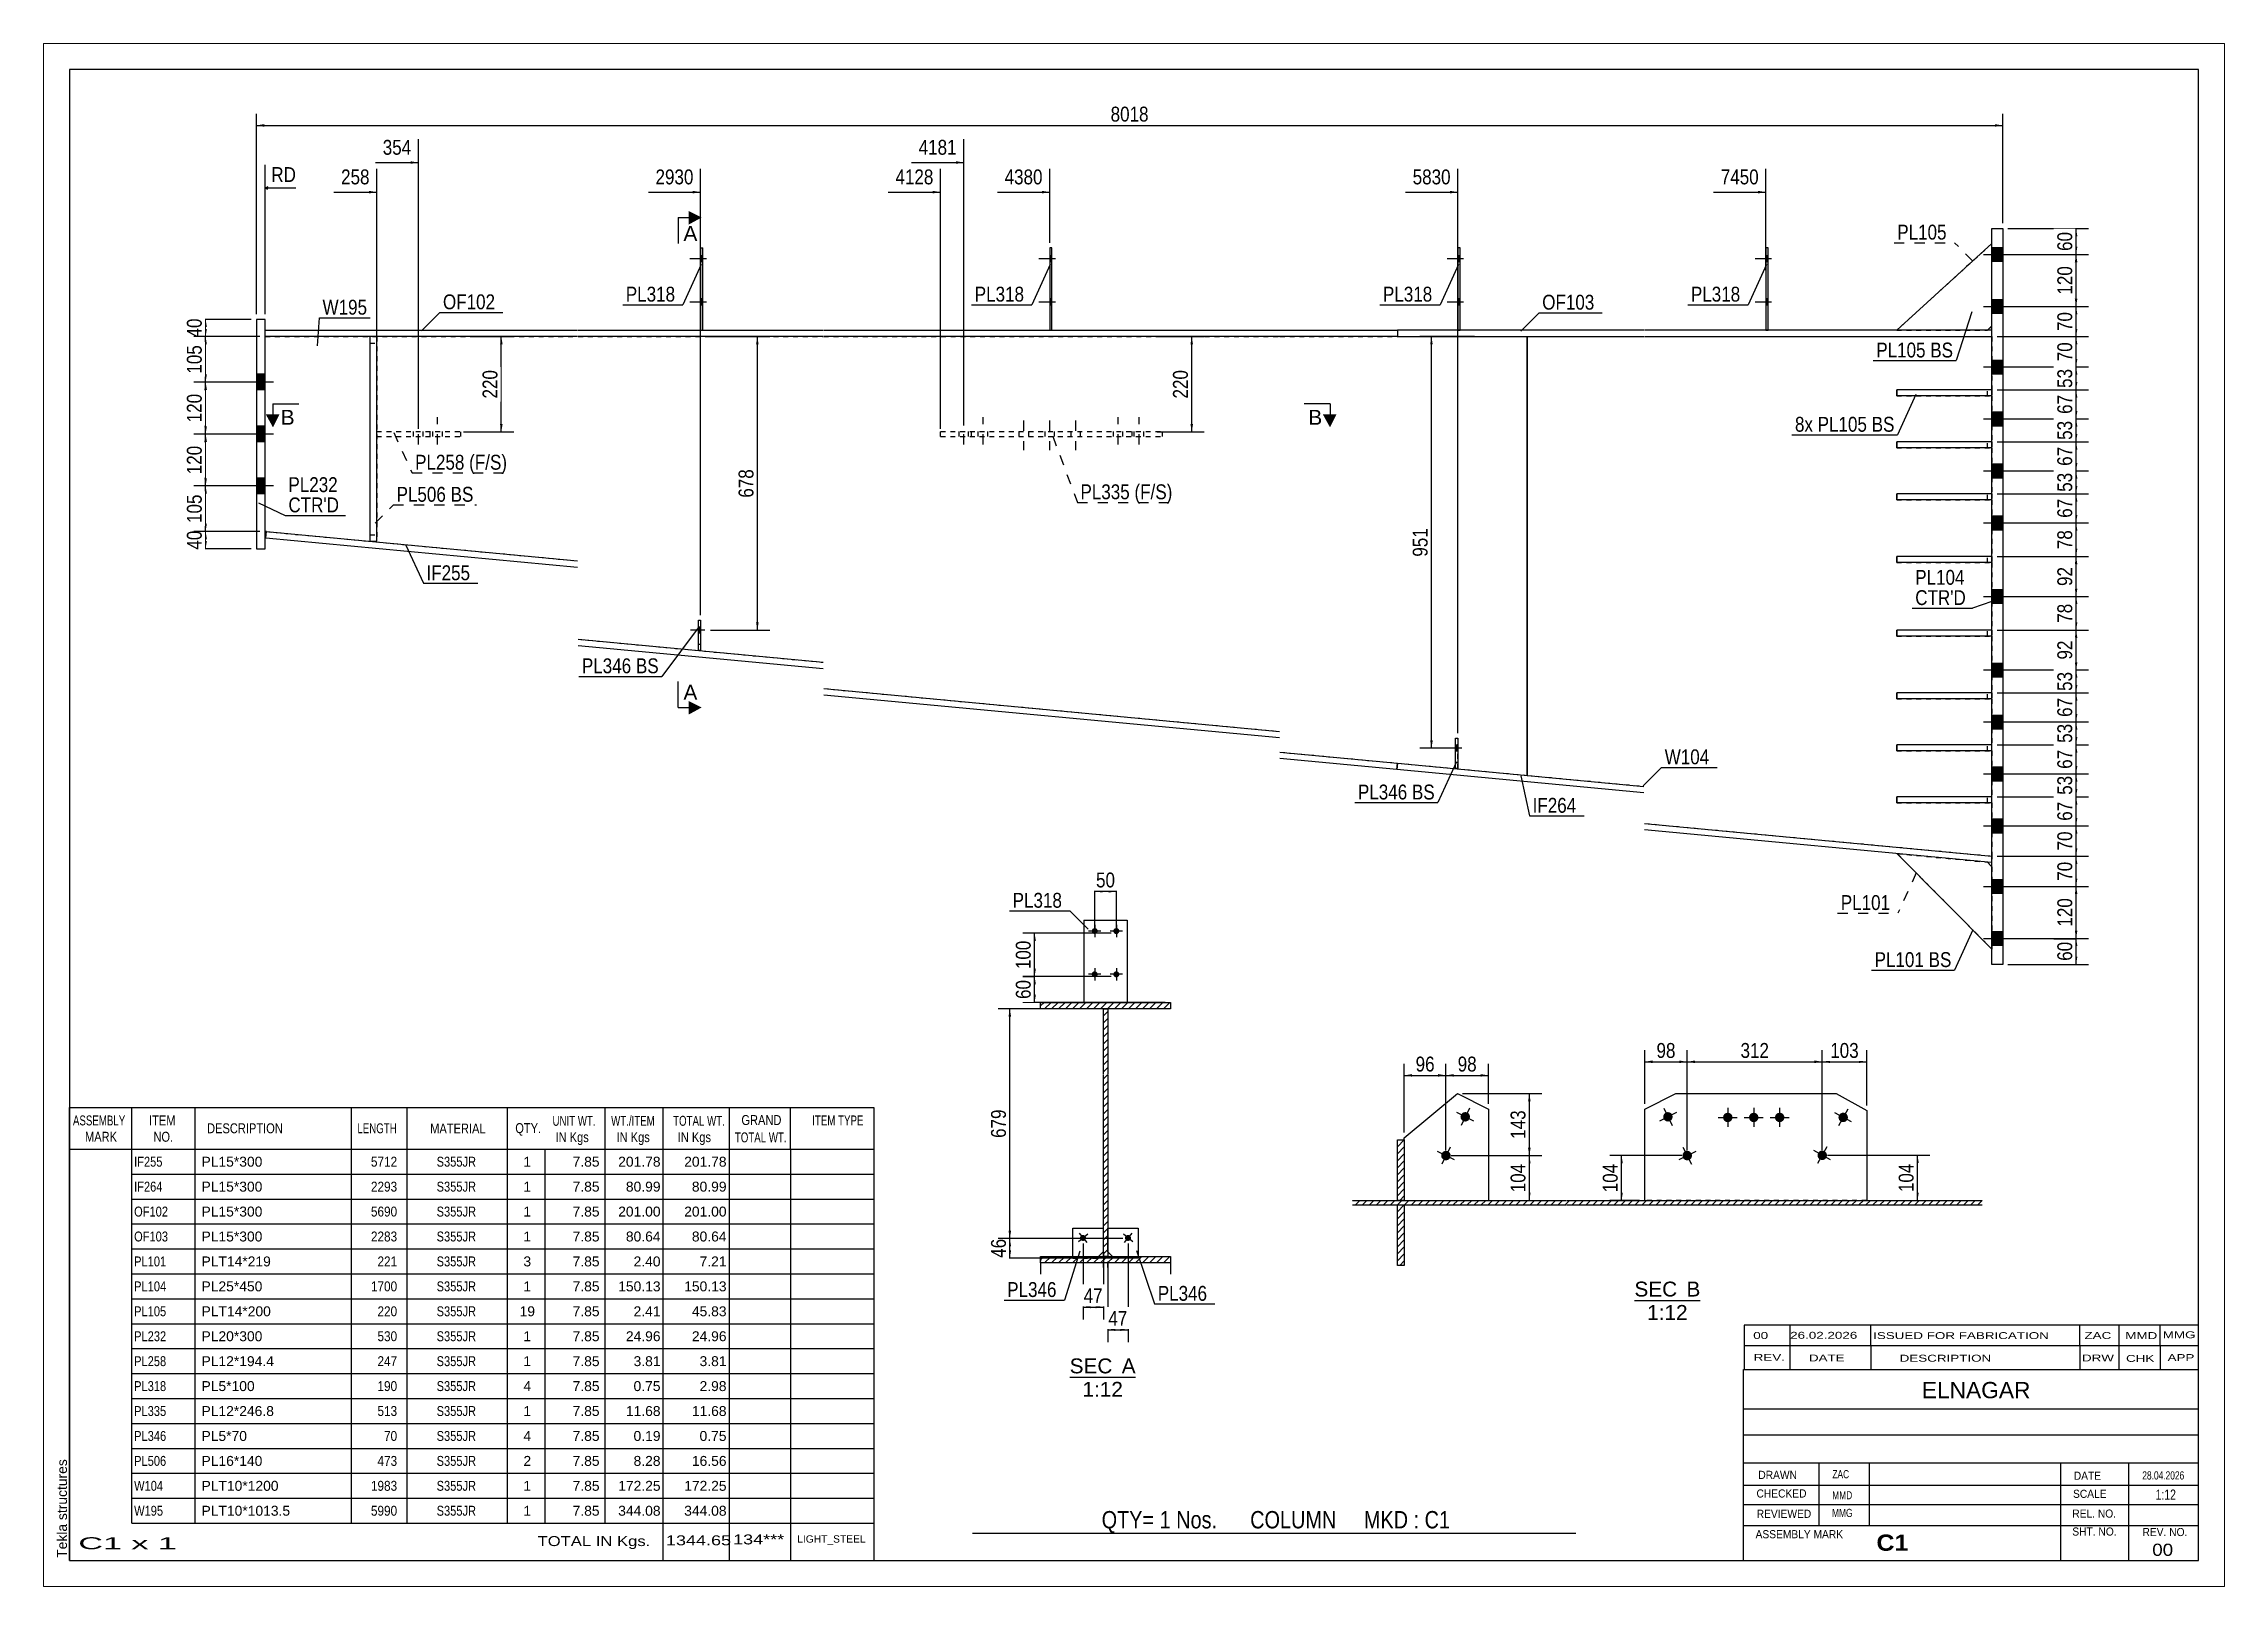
# Paper-space layout 'Layout1' of a CAD drawing. Header units: millimetres. Extents: x 0 to 420, y 0 to 297.
# The model-space entities are those that its viewports show. They can reach past a viewport. Long polylines and large blocks are cut down to what shows.
import ezdxf

# ---------------------------------------------------------------- set-up
doc = ezdxf.new("R2010")
doc.units = ezdxf.units.MM
doc.linetypes.add('DXK_LINE_DOT1', pattern=[1.8814, 0.9407, -0.9407])
doc.linetypes.add('DXK_LINE_DOT2', pattern=[3.9198, 1.9599, -1.9599])
doc.layers.add('Viewport layer', color=7, linetype='Continuous', plot=False)
doc.styles.add('Arial', font='ARIAL.TTF', dxfattribs={"height": 0.2})
doc.styles.add('Arial Bold', font='ARIALBD.TTF', dxfattribs={"height": 0.2})
doc.styles.add('Arial Narrow', font='ARIALN.TTF', dxfattribs={"height": 0.2})

# ---------------------------------------------------------------- blocks, each defined once
blk = doc.blocks.new('Unknown-622979686-1210')
at = {"color": 5, "linetype": 'Continuous'}
for p, q in [((122.75, 128.37), (-287.25, 128.37)), ((-287.25, 128.37), (-287.25, -158.63)), ((122.75, -158.63), (122.75, 128.37)), ((-287.25, -158.63), (122.75, -158.63))]:
    blk.add_line(p, q, dxfattribs=at)
at = {"color": 174, "linetype": 'Continuous', "style": 'Arial'}
blk.add_text('Tekla structures', height=1.9102, rotation=90, dxfattribs=at).set_placement((-287.75, -158.13))
blk = doc.blocks.new('Unknown-622979686-12 - 1256')
at = {"color": 1, "linetype": 'Continuous'}
blk.add_line((-94.64, -123.37), (-81.95, -123.37), dxfattribs=at)
at = {"color": 0, "linetype": 'Continuous'}
blk.add_wipeout([(-86.41, -122.62), (-86.41, -119.62), (-94.64, -119.62), (-94.64, -122.62)], dxfattribs=at)
blk.add_wipeout([(-81.95, -122.62), (-81.95, -119.62), (-84.61, -119.62), (-84.61, -122.62)], dxfattribs=at)
blk.add_wipeout([(-84.4, -127.12), (-84.4, -124.12), (-92.18, -124.12), (-92.18, -127.12)], dxfattribs=at)
at = {"color": 136, "linetype": 'Continuous', "style": 'Arial'}
for s, height, p in [('SEC', 2.865, (-94.64, -122.62)), ('A', 2.87, (-84.61, -122.62)), ('1:12', 2.865, (-92.18, -127.12))]:
    blk.add_text(s, height=height, dxfattribs=at).set_placement(p)
blk = doc.blocks.new('Unknown-622979686-13 - 2855')
at = {"color": 1, "linetype": 'Continuous'}
blk.add_line((14.13, -108.58), (26.82, -108.58), dxfattribs=at)
at = {"color": 0, "linetype": 'Continuous'}
blk.add_wipeout([(22.35, -107.83), (22.35, -104.83), (14.13, -104.83), (14.13, -107.83)], dxfattribs=at)
blk.add_wipeout([(26.82, -107.83), (26.82, -104.83), (24.15, -104.83), (24.15, -107.83)], dxfattribs=at)
blk.add_wipeout([(24.36, -112.33), (24.36, -109.33), (16.58, -109.33), (16.58, -112.33)], dxfattribs=at)
at = {"color": 136, "linetype": 'Continuous', "style": 'Arial'}
for s, height, p in [('SEC', 2.865, (14.13, -107.83)), ('B', 2.87, (24.15, -107.83)), ('1:12', 2.865, (16.58, -112.33))]:
    blk.add_text(s, height=height, dxfattribs=at).set_placement(p)
blk = doc.blocks.new('Part-622979686-1565 - 1461')
at = {"color": 2, "linetype": 'Continuous'}
for p, q in [((64.65, 65.54), (64.65, 66.71)), ((82.98, 66.71), (64.65, 66.71)), ((82.98, 65.54), (64.65, 65.54))]:
    blk.add_line(p, q, dxfattribs=at)
at = {"color": 7, "linetype": 'DXK_LINE_DOT1'}
for p, q in [((82.15, 65.54), (82.15, 66.71)), ((82.98, 66.71), (82.98, 65.54))]:
    blk.add_line(p, q, dxfattribs=at)
blk = doc.blocks.new('Part-622979686-1484 - 1461')
at = {"color": 2, "linetype": 'Continuous'}
for p, q in [((82.98, 94.87), (64.65, 78.21)), ((82.15, 78.21), (82.98, 79.04))]:
    blk.add_line(p, q, dxfattribs=at)
at = {"color": 7, "linetype": 'DXK_LINE_DOT1'}
for p, q in [((82.98, 79.04), (82.98, 94.87)), ((64.65, 78.21), (82.15, 78.21))]:
    blk.add_line(p, q, dxfattribs=at)
blk = doc.blocks.new('Part-622979686-1632 - 1461')
at = {"color": 2, "linetype": 'Continuous'}
for p, q in [((64.65, 7.21), (64.65, 8.37)), ((82.98, 8.37), (64.65, 8.37)), ((82.98, 7.21), (64.65, 7.21))]:
    blk.add_line(p, q, dxfattribs=at)
at = {"color": 7, "linetype": 'DXK_LINE_DOT1'}
for p, q in [((82.15, 7.21), (82.15, 8.37)), ((82.98, 8.37), (82.98, 7.21))]:
    blk.add_line(p, q, dxfattribs=at)
blk = doc.blocks.new('Part-622979686-1521 - 1461')
at = {"color": 7, "linetype": 'DXK_LINE_DOT1'}
for p, q in [((-119.5, 57.71), (-119.5, 58.71)), ((-119.5, 58.71), (-76.75, 58.71)), ((-119.5, 57.71), (-76.75, 57.71)), ((-113.53, 57.71), (-113.53, 58.71)), ((-82.67, 58.71), (-82.67, 57.71)), ((-76.75, 57.71), (-76.75, 58.71))]:
    blk.add_line(p, q, dxfattribs=at)
blk = doc.blocks.new('Part-622979686-1728 - 1461')
at = {"color": 2, "linetype": 'Continuous'}
for p, q in [((39.86, 94.04), (39.44, 94.04)), ((39.44, 94.04), (39.44, 78.21)), ((39.86, 78.21), (39.86, 94.04))]:
    blk.add_line(p, q, dxfattribs=at)
at = {"color": 7, "linetype": 'DXK_LINE_DOT1'}
blk.add_line((39.44, 78.21), (39.86, 78.21), dxfattribs=at)
blk = doc.blocks.new('Part-622979686-1607 - 1461')
at = {"color": 7, "linetype": 'DXK_LINE_DOT1'}
for p, q in [((82.98, 46.71), (64.65, 46.71)), ((64.65, 46.71), (64.65, 45.54)), ((64.65, 45.54), (82.98, 45.54))]:
    blk.add_line(p, q, dxfattribs=at)
blk = doc.blocks.new('Part-622979686-1543 - 1461')
at = {"color": 7, "linetype": 'DXK_LINE_DOT1'}
for p, q in [((82.98, 94.87), (64.65, 78.21)), ((82.15, 78.21), (82.98, 79.04))]:
    blk.add_line(p, q, dxfattribs=at)
blk = doc.blocks.new('Part-622979686-1587 - 1461')
at = {"color": 7, "linetype": 'DXK_LINE_DOT1'}
for p, q in [((82.98, 66.71), (64.65, 66.71)), ((64.65, 66.71), (64.65, 65.54)), ((64.65, 65.54), (82.98, 65.54))]:
    blk.add_line(p, q, dxfattribs=at)
blk = doc.blocks.new('Part-622979686-1592 - 1461')
at = {"color": 2, "linetype": 'Continuous'}
for p, q in [((64.65, 55.54), (64.65, 56.71)), ((82.98, 56.71), (64.65, 56.71)), ((82.98, 55.54), (64.65, 55.54))]:
    blk.add_line(p, q, dxfattribs=at)
at = {"color": 7, "linetype": 'DXK_LINE_DOT1'}
for p, q in [((82.15, 55.54), (82.15, 56.71)), ((82.98, 56.71), (82.98, 55.54))]:
    blk.add_line(p, q, dxfattribs=at)
blk = doc.blocks.new('Part-622979686-1927 - 1461')
at = {"color": 2, "linetype": 'Continuous'}
for p, q in [((-249.58, 80.29), (-251.25, 80.29)), ((-251.25, 80.29), (-251.25, 36.12)), ((-249.58, 36.12), (-249.58, 80.29)), ((-251.25, 36.12), (-249.58, 36.12))]:
    blk.add_line(p, q, dxfattribs=at)
blk = doc.blocks.new('Bolt-622979686-1799 - 1461')
at = {"color": 3, "linetype": 'DXK_LINE_DOT2'}
for p, q in [((-85.31, 56.21), (-85.31, 61.46)), ((-81.28, 56.21), (-81.28, 61.46)), ((-86.23, 57.71), (-86.23, 58.71)), ((-84.4, 57.71), (-84.4, 58.71)), ((-82.2, 57.71), (-82.2, 58.71)), ((-80.36, 57.71), (-80.36, 58.71))]:
    blk.add_line(p, q, dxfattribs=at)
blk = doc.blocks.new('Part-622979686-1597 - 1461')
at = {"color": 7, "linetype": 'DXK_LINE_DOT1'}
for p, q in [((82.98, 56.71), (64.65, 56.71)), ((64.65, 56.71), (64.65, 55.54)), ((64.65, 55.54), (82.98, 55.54))]:
    blk.add_line(p, q, dxfattribs=at)
blk = doc.blocks.new('Bolt-622979686-1929 - 1461')
at = {"color": 3, "linetype": 'DXK_LINE_DOT2'}
for p, q in [((-220.08, 56.21), (-220.08, 61.46)), ((-216.37, 56.21), (-216.37, 61.46)), ((-221, 57.71), (-221, 58.71)), ((-219.16, 57.71), (-219.16, 58.71)), ((-217.28, 57.71), (-217.28, 58.71)), ((-215.45, 57.71), (-215.45, 58.71))]:
    blk.add_line(p, q, dxfattribs=at)
blk = doc.blocks.new('Bolt-622979686-1801 - 1461')
at = {"linetype": 'Continuous'}
for points in [[(-98.07, 91.37), (-98.07, 92.54), (-98.49, 92.54), (-98.49, 91.37)], [(-98.07, 91.37), (-98.07, 92.54), (-98.49, 92.54), (-98.49, 91.37)], [(-98.07, 83.04), (-98.07, 84.21), (-98.49, 84.21), (-98.49, 83.04)], [(-98.07, 83.04), (-98.07, 84.21), (-98.49, 84.21), (-98.49, 83.04)]]:
    blk.add_hatch(color=3, dxfattribs=at).paths.add_polyline_path(points)
at = {"color": 3, "linetype": 'Continuous'}
for p, q in [((-98.07, 92.54), (-98.49, 92.54)), ((-98.07, 92.54), (-98.49, 92.54)), ((-97.4, 91.96), (-100.57, 91.96)), ((-97.4, 91.96), (-100.57, 91.96)), ((-98.07, 91.37), (-98.49, 91.37)), ((-98.07, 91.37), (-98.49, 91.37)), ((-98.07, 84.21), (-98.49, 84.21)), ((-98.07, 84.21), (-98.49, 84.21)), ((-97.4, 83.62), (-100.57, 83.62)), ((-97.4, 83.62), (-100.57, 83.62)), ((-98.07, 83.04), (-98.49, 83.04)), ((-98.07, 83.04), (-98.49, 83.04))]:
    blk.add_line(p, q, dxfattribs=at)
blk = doc.blocks.new('Part-622979686-1602 - 1461')
at = {"color": 2, "linetype": 'Continuous'}
for p, q in [((64.65, 45.54), (64.65, 46.71)), ((82.98, 46.71), (64.65, 46.71)), ((82.98, 45.54), (64.65, 45.54))]:
    blk.add_line(p, q, dxfattribs=at)
at = {"color": 7, "linetype": 'DXK_LINE_DOT1'}
for p, q in [((82.15, 45.54), (82.15, 46.71)), ((82.98, 46.71), (82.98, 45.54))]:
    blk.add_line(p, q, dxfattribs=at)
blk = doc.blocks.new('Part-622979686-1612 - 1461')
at = {"color": 2, "linetype": 'Continuous'}
for p, q in [((64.65, 33.46), (64.65, 34.62)), ((82.98, 34.62), (64.65, 34.62)), ((82.98, 33.46), (64.65, 33.46))]:
    blk.add_line(p, q, dxfattribs=at)
at = {"color": 7, "linetype": 'DXK_LINE_DOT1'}
for p, q in [((82.15, 33.46), (82.15, 34.62)), ((82.98, 34.62), (82.98, 33.46))]:
    blk.add_line(p, q, dxfattribs=at)
blk = doc.blocks.new('Part-622979686-1617 - 1461')
at = {"color": 7, "linetype": 'DXK_LINE_DOT1'}
for p, q in [((82.98, 34.62), (64.65, 34.62)), ((64.65, 34.62), (64.65, 33.46)), ((64.65, 33.46), (82.98, 33.46))]:
    blk.add_line(p, q, dxfattribs=at)
blk = doc.blocks.new('Part-622979686-1750 - 1461')
at = {"color": 7, "linetype": 'DXK_LINE_DOT1'}
for p, q in [((-249.58, 76.96), (-189.4, 76.96)), ((-249.58, 39.46), (-249.58, 76.96)), ((-189.3, 76.96), (-142.1, 76.96)), ((-142, 76.96), (-54.25, 76.96)), ((-54.15, 76.96), (-6.53, 76.96)), ((-249.33, 39.43), (-189.4, 33.8)), ((-189.3, 18.71), (-142.1, 14.27)), ((-142, 9.22), (-54.25, 0.96)), ((-54.15, -3.02), (-6.53, -7.5))]:
    blk.add_line(p, q, dxfattribs=at)
at = {"color": 2, "linetype": 'Continuous'}
for p, q in [((-6.53, -7.5), (-6.53, 76.96)), ((-249.33, 39.43), (-249.58, 39.46))]:
    blk.add_line(p, q, dxfattribs=at)
blk = doc.blocks.new('Part-622979686-1622 - 1461')
at = {"color": 2, "linetype": 'Continuous'}
for p, q in [((64.65, 19.29), (64.65, 20.46)), ((82.98, 20.46), (64.65, 20.46)), ((82.98, 19.29), (64.65, 19.29))]:
    blk.add_line(p, q, dxfattribs=at)
at = {"color": 7, "linetype": 'DXK_LINE_DOT1'}
for p, q in [((82.15, 19.29), (82.15, 20.46)), ((82.98, 20.46), (82.98, 19.29))]:
    blk.add_line(p, q, dxfattribs=at)
blk = doc.blocks.new('Part-622979686-1691 - 1461')
at = {"color": 2, "linetype": 'Continuous'}
for p, q in [((-166.13, 16.54), (-166.13, 22.37)), ((-166.13, 22.37), (-165.72, 22.37)), ((-165.72, 22.37), (-165.72, 16.54)), ((-165.72, 16.54), (-166.13, 16.54))]:
    blk.add_line(p, q, dxfattribs=at)
at = {"color": 7, "linetype": 'DXK_LINE_DOT1'}
blk.add_line((-166.13, 17.79), (-165.72, 17.79), dxfattribs=at)
blk = doc.blocks.new('Part-622979686-1627 - 1461')
at = {"color": 7, "linetype": 'DXK_LINE_DOT1'}
for p, q in [((82.98, 20.46), (64.65, 20.46)), ((64.65, 20.46), (64.65, 19.29)), ((64.65, 19.29), (82.98, 19.29))]:
    blk.add_line(p, q, dxfattribs=at)
blk = doc.blocks.new('Part-622979686-1637 - 1461')
at = {"color": 7, "linetype": 'DXK_LINE_DOT1'}
for p, q in [((82.98, 8.37), (64.65, 8.37)), ((64.65, 8.37), (64.65, 7.21)), ((64.65, 7.21), (82.98, 7.21))]:
    blk.add_line(p, q, dxfattribs=at)
blk = doc.blocks.new('Part-622979686-2033 - 1461')
at = {"color": 2, "linetype": 'Continuous'}
for p, q in [((-229.43, 76.96), (-229.43, 37.58)), ((-228.1, 37.58), (-228.1, 76.96)), ((-229.43, 37.58), (-228.1, 37.58))]:
    blk.add_line(p, q, dxfattribs=at)
at = {"color": 7, "linetype": 'DXK_LINE_DOT1'}
for p, q in [((-229.43, 75.71), (-228.1, 75.71)), ((-229.43, 38.83), (-228.1, 38.83))]:
    blk.add_line(p, q, dxfattribs=at)
blk = doc.blocks.new('Part-622979686-1642 - 1461')
at = {"color": 2, "linetype": 'Continuous'}
for p, q in [((64.65, -2.79), (64.65, -1.63)), ((82.98, -1.63), (64.65, -1.63)), ((82.98, -2.79), (64.65, -2.79))]:
    blk.add_line(p, q, dxfattribs=at)
at = {"color": 7, "linetype": 'DXK_LINE_DOT1'}
for p, q in [((82.15, -2.79), (82.15, -1.63)), ((82.98, -2.79), (82.98, -1.63))]:
    blk.add_line(p, q, dxfattribs=at)
blk = doc.blocks.new('Part-622979686-1647 - 1461')
at = {"color": 7, "linetype": 'DXK_LINE_DOT1'}
for p, q in [((82.98, -1.63), (64.65, -1.63)), ((64.65, -1.63), (64.65, -2.79)), ((64.65, -2.79), (82.98, -2.79))]:
    blk.add_line(p, q, dxfattribs=at)
blk = doc.blocks.new('Bolt-622979686-1797 - 1461')
at = {"linetype": 'Continuous'}
blk.add_hatch(color=3, dxfattribs=at).paths.add_polyline_path([(-165.72, 19.87), (-165.72, 21.04), (-166.13, 21.04), (-166.13, 19.87)])
at = {"color": 3, "linetype": 'Continuous'}
for p, q in [((-165.72, 21.04), (-166.13, 21.04)), ((-164.92, 20.45), (-167.67, 20.45)), ((-165.72, 19.87), (-166.13, 19.87))]:
    blk.add_line(p, q, dxfattribs=at)
blk = doc.blocks.new('Part-622979686-1989 - 1461')
at = {"color": 2, "linetype": 'Continuous'}
for p, q in [((-249.58, 76.96), (-249.58, 78.21)), ((-249.58, 78.21), (-189.4, 78.21)), ((-189.4, 76.96), (-249.58, 76.96)), ((-189.3, 78.21), (-142.1, 78.21)), ((-142.1, 76.96), (-189.3, 76.96)), ((-142, 78.21), (-54.25, 78.21)), ((-54.25, 76.96), (-142, 76.96)), ((-54.15, 78.21), (-31.53, 78.21)), ((-31.53, 76.96), (-54.15, 76.96)), ((-31.53, 78.21), (-31.53, 76.96))]:
    blk.add_line(p, q, dxfattribs=at)
blk = doc.blocks.new('Part-622979686-1662 - 1461')
at = {"color": 7, "linetype": 'DXK_LINE_DOT1'}
for p, q in [((82.98, -11.63), (64.65, -11.63)), ((64.65, -11.63), (64.65, -12.79)), ((82.15, -12.79), (82.15, -11.63)), ((82.98, -12.79), (82.98, -11.63)), ((64.65, -12.79), (82.98, -12.79))]:
    blk.add_line(p, q, dxfattribs=at)
blk = doc.blocks.new('Part-622979686-1667 - 1461')
at = {"color": 2, "linetype": 'Continuous'}
for p, q in [((64.65, -12.79), (64.65, -11.63)), ((82.98, -11.63), (64.65, -11.63)), ((82.98, -12.79), (64.65, -12.79))]:
    blk.add_line(p, q, dxfattribs=at)
blk = doc.blocks.new('Bolt-622979686-1796 - 1461')
at = {"color": 3, "linetype": 'DXK_LINE_DOT2'}
for p, q in [((-19.1, -2.28), (-21.85, -2.28)), ((-19.89, -1.7), (-20.31, -1.7)), ((-19.89, -2.86), (-20.31, -2.86))]:
    blk.add_line(p, q, dxfattribs=at)
blk = doc.blocks.new('Bolt-622979686-1795 - 1461')
at = {"linetype": 'Continuous'}
blk.add_hatch(color=3, dxfattribs=at).paths.add_polyline_path([(-19.89, -2.86), (-19.89, -1.7), (-20.31, -1.7), (-20.31, -2.86)])
at = {"color": 3, "linetype": 'Continuous'}
for p, q in [((-19.1, -2.28), (-21.85, -2.28)), ((-19.89, -1.7), (-20.31, -1.7)), ((-19.89, -2.86), (-20.31, -2.86))]:
    blk.add_line(p, q, dxfattribs=at)
blk = doc.blocks.new('Bolt-622979686-1668 - 1461')
at = {"linetype": 'Continuous'}
for points in [[(-19.45, 91.37), (-19.45, 92.54), (-19.86, 92.54), (-19.86, 91.37)], [(-19.45, 91.37), (-19.45, 92.54), (-19.86, 92.54), (-19.86, 91.37)], [(-19.45, 83.04), (-19.45, 84.21), (-19.86, 84.21), (-19.86, 83.04)], [(-19.45, 83.04), (-19.45, 84.21), (-19.86, 84.21), (-19.86, 83.04)]]:
    blk.add_hatch(color=3, dxfattribs=at).paths.add_polyline_path(points)
at = {"color": 3, "linetype": 'Continuous'}
for p, q in [((-19.45, 92.54), (-19.86, 92.54)), ((-19.45, 92.54), (-19.86, 92.54)), ((-18.78, 91.96), (-21.95, 91.96)), ((-18.78, 91.96), (-21.95, 91.96)), ((-19.45, 91.37), (-19.86, 91.37)), ((-19.45, 91.37), (-19.86, 91.37)), ((-19.45, 84.21), (-19.86, 84.21)), ((-19.45, 84.21), (-19.86, 84.21)), ((-18.78, 83.62), (-21.95, 83.62)), ((-18.78, 83.62), (-21.95, 83.62)), ((-19.45, 83.04), (-19.86, 83.04)), ((-19.45, 83.04), (-19.86, 83.04))]:
    blk.add_line(p, q, dxfattribs=at)
blk = doc.blocks.new('Bolt-622979686-1669 - 1461')
at = {"linetype": 'Continuous'}
for points in [[(39.86, 91.37), (39.86, 92.54), (39.44, 92.54), (39.44, 91.37)], [(39.86, 91.37), (39.86, 92.54), (39.44, 92.54), (39.44, 91.37)], [(39.86, 83.04), (39.86, 84.21), (39.44, 84.21), (39.44, 83.04)], [(39.86, 83.04), (39.86, 84.21), (39.44, 84.21), (39.44, 83.04)]]:
    blk.add_hatch(color=3, dxfattribs=at).paths.add_polyline_path(points)
at = {"color": 3, "linetype": 'Continuous'}
for p, q in [((39.86, 92.54), (39.44, 92.54)), ((39.86, 92.54), (39.44, 92.54)), ((40.53, 91.96), (37.36, 91.96)), ((40.53, 91.96), (37.36, 91.96)), ((39.86, 91.37), (39.44, 91.37)), ((39.86, 91.37), (39.44, 91.37)), ((39.86, 84.21), (39.44, 84.21)), ((39.86, 84.21), (39.44, 84.21)), ((40.53, 83.62), (37.36, 83.62)), ((40.53, 83.62), (37.36, 83.62)), ((39.86, 83.04), (39.44, 83.04)), ((39.86, 83.04), (39.44, 83.04))]:
    blk.add_line(p, q, dxfattribs=at)
blk = doc.blocks.new('Part-622979686-1898 - 1461')
at = {"color": 7, "linetype": 'DXK_LINE_DOT1'}
for p, q in [((82.98, -40.96), (64.73, -22.58)), ((64.73, -22.58), (82.15, -24.22)), ((82.15, -24.22), (82.98, -25.13)), ((82.98, -25.13), (82.98, -40.96))]:
    blk.add_line(p, q, dxfattribs=at)
blk = doc.blocks.new('Part-622979686-1713 - 1461')
at = {"color": 2, "linetype": 'Continuous'}
for p, q in [((-31.53, 78.21), (-31.53, 76.96)), ((15.97, 78.21), (-31.53, 78.21)), ((-31.53, 76.96), (15.97, 76.96)), ((82.98, 78.21), (16.07, 78.21)), ((16.07, 76.96), (82.98, 76.96))]:
    blk.add_line(p, q, dxfattribs=at)
at = {"color": 7, "linetype": 'DXK_LINE_DOT1'}
blk.add_line((82.98, 76.96), (82.98, 78.21), dxfattribs=at)
blk = doc.blocks.new('Part-622979686-1718 - 1461')
at = {"color": 2, "linetype": 'Continuous'}
for p, q in [((-98.07, 94.04), (-98.49, 94.04)), ((-98.49, 94.04), (-98.49, 78.21)), ((-98.07, 78.21), (-98.07, 94.04))]:
    blk.add_line(p, q, dxfattribs=at)
at = {"color": 7, "linetype": 'DXK_LINE_DOT1'}
blk.add_line((-98.49, 78.21), (-98.07, 78.21), dxfattribs=at)
blk = doc.blocks.new('Part-622979686-1723 - 1461')
at = {"color": 2, "linetype": 'Continuous'}
for p, q in [((-19.45, 94.04), (-19.86, 94.04)), ((-19.86, 94.04), (-19.86, 78.21)), ((-19.45, 78.21), (-19.45, 94.04))]:
    blk.add_line(p, q, dxfattribs=at)
at = {"color": 7, "linetype": 'DXK_LINE_DOT1'}
blk.add_line((-19.86, 78.21), (-19.45, 78.21), dxfattribs=at)
blk = doc.blocks.new('Bolt-622979686-1734 - 1461')
at = {"linetype": 'Continuous'}
for points in [[(82.98, 94.12), (82.98, 91.46), (85.07, 91.46), (85.07, 94.12)], [(82.98, 94.12), (82.98, 91.46), (85.07, 91.46), (85.07, 94.12)], [(82.98, 94.12), (82.98, 91.46), (85.07, 91.46), (85.07, 94.12)], [(82.98, 94.12), (82.98, 91.46), (85.07, 91.46), (85.07, 94.12)], [(82.98, 84.12), (82.98, 81.46), (85.07, 81.46), (85.07, 84.12)], [(82.98, 84.12), (82.98, 81.46), (85.07, 81.46), (85.07, 84.12)], [(82.98, 84.12), (82.98, 81.46), (85.07, 81.46), (85.07, 84.12)], [(82.98, 84.12), (82.98, 81.46), (85.07, 81.46), (85.07, 84.12)], [(82.98, 72.46), (82.98, 69.79), (85.07, 69.79), (85.07, 72.46)], [(82.98, 72.46), (82.98, 69.79), (85.07, 69.79), (85.07, 72.46)], [(82.98, 72.46), (82.98, 69.79), (85.07, 69.79), (85.07, 72.46)], [(82.98, 72.46), (82.98, 69.79), (85.07, 69.79), (85.07, 72.46)], [(82.98, 62.46), (82.98, 59.79), (85.07, 59.79), (85.07, 62.46)], [(82.98, 62.46), (82.98, 59.79), (85.07, 59.79), (85.07, 62.46)], [(82.98, 62.46), (82.98, 59.79), (85.07, 59.79), (85.07, 62.46)], [(82.98, 62.46), (82.98, 59.79), (85.07, 59.79), (85.07, 62.46)], [(82.98, 52.46), (82.98, 49.79), (85.07, 49.79), (85.07, 52.46)], [(82.98, 52.46), (82.98, 49.79), (85.07, 49.79), (85.07, 52.46)], [(82.98, 52.46), (82.98, 49.79), (85.07, 49.79), (85.07, 52.46)], [(82.98, 52.46), (82.98, 49.79), (85.07, 49.79), (85.07, 52.46)], [(82.98, 42.46), (82.98, 39.79), (85.07, 39.79), (85.07, 42.46)], [(82.98, 42.46), (82.98, 39.79), (85.07, 39.79), (85.07, 42.46)], [(82.98, 42.46), (82.98, 39.79), (85.07, 39.79), (85.07, 42.46)], [(82.98, 42.46), (82.98, 39.79), (85.07, 39.79), (85.07, 42.46)], [(82.98, 28.29), (82.98, 25.62), (85.07, 25.62), (85.07, 28.29)], [(82.98, 28.29), (82.98, 25.62), (85.07, 25.62), (85.07, 28.29)], [(82.98, 28.29), (82.98, 25.62), (85.07, 25.62), (85.07, 28.29)], [(82.98, 28.29), (82.98, 25.62), (85.07, 25.62), (85.07, 28.29)], [(82.98, 14.12), (82.98, 11.46), (85.07, 11.46), (85.07, 14.12)], [(82.98, 14.12), (82.98, 11.46), (85.07, 11.46), (85.07, 14.12)], [(82.98, 14.12), (82.98, 11.46), (85.07, 11.46), (85.07, 14.12)], [(82.98, 14.12), (82.98, 11.46), (85.07, 11.46), (85.07, 14.12)], [(82.98, 4.12), (82.98, 1.46), (85.07, 1.46), (85.07, 4.12)], [(82.98, 4.12), (82.98, 1.46), (85.07, 1.46), (85.07, 4.12)], [(82.98, 4.12), (82.98, 1.46), (85.07, 1.46), (85.07, 4.12)], [(82.98, 4.12), (82.98, 1.46), (85.07, 1.46), (85.07, 4.12)], [(82.98, -5.88), (82.98, -8.54), (85.07, -8.54), (85.07, -5.88)], [(82.98, -5.88), (82.98, -8.54), (85.07, -8.54), (85.07, -5.88)], [(82.98, -5.88), (82.98, -8.54), (85.07, -8.54), (85.07, -5.88)], [(82.98, -5.88), (82.98, -8.54), (85.07, -8.54), (85.07, -5.88)], [(82.98, -15.88), (82.98, -18.54), (85.07, -18.54), (85.07, -15.88)], [(82.98, -15.88), (82.98, -18.54), (85.07, -18.54), (85.07, -15.88)], [(82.98, -15.88), (82.98, -18.54), (85.07, -18.54), (85.07, -15.88)], [(82.98, -15.88), (82.98, -18.54), (85.07, -18.54), (85.07, -15.88)], [(82.98, -27.54), (82.98, -30.21), (85.07, -30.21), (85.07, -27.54)], [(82.98, -27.54), (82.98, -30.21), (85.07, -30.21), (85.07, -27.54)], [(82.98, -27.54), (82.98, -30.21), (85.07, -30.21), (85.07, -27.54)], [(82.98, -27.54), (82.98, -30.21), (85.07, -30.21), (85.07, -27.54)], [(82.98, -37.54), (82.98, -40.21), (85.07, -40.21), (85.07, -37.54)], [(82.98, -37.54), (82.98, -40.21), (85.07, -40.21), (85.07, -37.54)], [(82.98, -37.54), (82.98, -40.21), (85.07, -40.21), (85.07, -37.54)], [(82.98, -37.54), (82.98, -40.21), (85.07, -40.21), (85.07, -37.54)]]:
    blk.add_hatch(color=3, dxfattribs=at).paths.add_polyline_path(points)
at = {"color": 3, "linetype": 'Continuous'}
for p, q in [((81.34, 92.79), (91.32, 92.79)), ((81.34, 92.79), (91.32, 92.79)), ((81.34, 92.79), (91.32, 92.79)), ((81.34, 92.79), (91.32, 92.79)), ((82.98, 94.12), (85.07, 94.12)), ((82.98, 94.12), (85.07, 94.12)), ((82.98, 94.12), (85.07, 94.12)), ((82.98, 94.12), (85.07, 94.12)), ((82.98, 91.46), (85.07, 91.46)), ((82.98, 91.46), (85.07, 91.46)), ((82.98, 91.46), (85.07, 91.46)), ((82.98, 91.46), (85.07, 91.46)), ((82.98, 84.12), (85.07, 84.12)), ((82.98, 84.12), (85.07, 84.12)), ((82.98, 84.12), (85.07, 84.12)), ((82.98, 84.12), (85.07, 84.12)), ((81.34, 82.79), (91.32, 82.79)), ((81.34, 82.79), (91.32, 82.79)), ((81.34, 82.79), (91.32, 82.79)), ((81.34, 82.79), (91.32, 82.79)), ((82.98, 81.46), (85.07, 81.46)), ((82.98, 81.46), (85.07, 81.46)), ((82.98, 81.46), (85.07, 81.46)), ((82.98, 81.46), (85.07, 81.46)), ((82.98, 72.46), (85.07, 72.46)), ((82.98, 72.46), (85.07, 72.46)), ((82.98, 72.46), (85.07, 72.46)), ((82.98, 72.46), (85.07, 72.46)), ((81.34, 71.12), (91.32, 71.12)), ((81.34, 71.12), (91.32, 71.12)), ((81.34, 71.12), (91.32, 71.12)), ((81.34, 71.12), (91.32, 71.12)), ((82.98, 69.79), (85.07, 69.79)), ((82.98, 69.79), (85.07, 69.79)), ((82.98, 69.79), (85.07, 69.79)), ((82.98, 69.79), (85.07, 69.79)), ((81.34, 61.12), (91.32, 61.12)), ((81.34, 61.12), (91.32, 61.12)), ((81.34, 61.12), (91.32, 61.12)), ((81.34, 61.12), (91.32, 61.12)), ((82.98, 62.46), (85.07, 62.46)), ((82.98, 62.46), (85.07, 62.46)), ((82.98, 62.46), (85.07, 62.46)), ((82.98, 62.46), (85.07, 62.46)), ((82.98, 59.79), (85.07, 59.79)), ((82.98, 59.79), (85.07, 59.79)), ((82.98, 59.79), (85.07, 59.79)), ((82.98, 59.79), (85.07, 59.79)), ((81.34, 51.12), (91.32, 51.12)), ((81.34, 51.12), (91.32, 51.12)), ((81.34, 51.12), (91.32, 51.12)), ((81.34, 51.12), (91.32, 51.12)), ((82.98, 52.46), (85.07, 52.46)), ((82.98, 52.46), (85.07, 52.46)), ((82.98, 52.46), (85.07, 52.46)), ((82.98, 52.46), (85.07, 52.46)), ((82.98, 49.79), (85.07, 49.79)), ((82.98, 49.79), (85.07, 49.79)), ((82.98, 49.79), (85.07, 49.79)), ((82.98, 49.79), (85.07, 49.79)), ((82.98, 42.46), (85.07, 42.46)), ((82.98, 42.46), (85.07, 42.46)), ((82.98, 42.46), (85.07, 42.46)), ((82.98, 42.46), (85.07, 42.46)), ((81.34, 41.12), (91.32, 41.12)), ((81.34, 41.12), (91.32, 41.12)), ((81.34, 41.12), (91.32, 41.12)), ((81.34, 41.12), (91.32, 41.12)), ((82.98, 39.79), (85.07, 39.79)), ((82.98, 39.79), (85.07, 39.79)), ((82.98, 39.79), (85.07, 39.79)), ((82.98, 39.79), (85.07, 39.79)), ((81.34, 26.96), (91.32, 26.96)), ((81.34, 26.96), (91.32, 26.96)), ((81.34, 26.96), (91.32, 26.96)), ((81.34, 26.96), (91.32, 26.96)), ((82.98, 28.29), (85.07, 28.29)), ((82.98, 28.29), (85.07, 28.29)), ((82.98, 28.29), (85.07, 28.29)), ((82.98, 28.29), (85.07, 28.29)), ((82.98, 25.62), (85.07, 25.62)), ((82.98, 25.62), (85.07, 25.62)), ((82.98, 25.62), (85.07, 25.62)), ((82.98, 25.62), (85.07, 25.62)), ((81.34, 12.79), (91.32, 12.79)), ((81.34, 12.79), (91.32, 12.79)), ((81.34, 12.79), (91.32, 12.79)), ((81.34, 12.79), (91.32, 12.79)), ((82.98, 14.12), (85.07, 14.12)), ((82.98, 14.12), (85.07, 14.12)), ((82.98, 14.12), (85.07, 14.12)), ((82.98, 14.12), (85.07, 14.12)), ((82.98, 11.46), (85.07, 11.46)), ((82.98, 11.46), (85.07, 11.46)), ((82.98, 11.46), (85.07, 11.46)), ((82.98, 11.46), (85.07, 11.46)), ((81.34, 2.79), (91.32, 2.79)), ((81.34, 2.79), (91.32, 2.79)), ((81.34, 2.79), (91.32, 2.79)), ((81.34, 2.79), (91.32, 2.79)), ((82.98, 4.12), (85.07, 4.12)), ((82.98, 4.12), (85.07, 4.12)), ((82.98, 4.12), (85.07, 4.12)), ((82.98, 4.12), (85.07, 4.12)), ((82.98, 1.46), (85.07, 1.46)), ((82.98, 1.46), (85.07, 1.46)), ((82.98, 1.46), (85.07, 1.46)), ((82.98, 1.46), (85.07, 1.46)), ((81.34, -7.21), (91.32, -7.21)), ((81.34, -7.21), (91.32, -7.21)), ((81.34, -7.21), (91.32, -7.21)), ((81.34, -7.21), (91.32, -7.21)), ((82.98, -5.88), (85.07, -5.88)), ((82.98, -5.88), (85.07, -5.88)), ((82.98, -5.88), (85.07, -5.88)), ((82.98, -5.88), (85.07, -5.88)), ((82.98, -8.54), (85.07, -8.54)), ((82.98, -8.54), (85.07, -8.54)), ((82.98, -8.54), (85.07, -8.54)), ((82.98, -8.54), (85.07, -8.54)), ((82.98, -15.88), (85.07, -15.88)), ((82.98, -15.88), (85.07, -15.88)), ((82.98, -15.88), (85.07, -15.88)), ((82.98, -15.88), (85.07, -15.88)), ((81.34, -17.21), (91.32, -17.21)), ((81.34, -17.21), (91.32, -17.21)), ((81.34, -17.21), (91.32, -17.21)), ((81.34, -17.21), (91.32, -17.21)), ((82.98, -18.54), (85.07, -18.54)), ((82.98, -18.54), (85.07, -18.54)), ((82.98, -18.54), (85.07, -18.54)), ((82.98, -18.54), (85.07, -18.54)), ((81.34, -28.88), (91.32, -28.88)), ((81.34, -28.88), (91.32, -28.88)), ((81.34, -28.88), (91.32, -28.88)), ((81.34, -28.88), (91.32, -28.88)), ((82.98, -27.54), (85.07, -27.54)), ((82.98, -27.54), (85.07, -27.54)), ((82.98, -27.54), (85.07, -27.54)), ((82.98, -27.54), (85.07, -27.54)), ((82.98, -30.21), (85.07, -30.21)), ((82.98, -30.21), (85.07, -30.21)), ((82.98, -30.21), (85.07, -30.21)), ((82.98, -30.21), (85.07, -30.21)), ((82.98, -37.54), (85.07, -37.54)), ((82.98, -37.54), (85.07, -37.54)), ((82.98, -37.54), (85.07, -37.54)), ((82.98, -37.54), (85.07, -37.54)), ((81.34, -38.88), (91.32, -38.88)), ((81.34, -38.88), (91.32, -38.88)), ((81.34, -38.88), (91.32, -38.88)), ((81.34, -38.88), (91.32, -38.88)), ((82.98, -40.21), (85.07, -40.21)), ((82.98, -40.21), (85.07, -40.21)), ((82.98, -40.21), (85.07, -40.21)), ((82.98, -40.21), (85.07, -40.21))]:
    blk.add_line(p, q, dxfattribs=at)
blk = doc.blocks.new('Part-622979686-1772 - 1461')
at = {"color": 2, "linetype": 'Continuous'}
for p, q in [((-31.65, -6.39), (-31.53, -5.15)), ((15.97, -10.87), (-31.65, -6.39)), ((-31.53, -5.15), (15.97, -9.62)), ((16.07, -16.75), (82.98, -23.04)), ((82.87, -24.29), (16.07, -18)), ((82.98, -23.04), (82.87, -24.29))]:
    blk.add_line(p, q, dxfattribs=at)
blk = doc.blocks.new('Part-622979686-1794 - 1461')
at = {"color": 2, "linetype": 'Continuous'}
for p, q in [((-249.45, 38.19), (-249.33, 39.43)), ((-189.4, 32.54), (-249.45, 38.19)), ((-249.33, 39.43), (-189.4, 33.8)), ((-189.3, 18.71), (-142.1, 14.27)), ((-142.1, 13.02), (-189.3, 17.45)), ((-142, 9.22), (-54.25, 0.96)), ((-54.25, -0.29), (-142, 7.96)), ((-54.15, -3.02), (-31.53, -5.15)), ((-31.65, -6.39), (-54.15, -4.28)), ((-31.53, -5.15), (-31.65, -6.39))]:
    blk.add_line(p, q, dxfattribs=at)
blk = doc.blocks.new('Bolt-622979686-1798 - 1461')
at = {"color": 3, "linetype": 'DXK_LINE_DOT2'}
for p, q in [((-165.72, 21.04), (-166.13, 21.04)), ((-164.92, 20.45), (-167.67, 20.45)), ((-165.72, 19.87), (-166.13, 19.87))]:
    blk.add_line(p, q, dxfattribs=at)
blk = doc.blocks.new('Bolt-622979686-1928 - 1461')
at = {"linetype": 'Continuous'}
for points in [[(-251.25, 69.71), (-251.25, 66.71), (-249.58, 66.71), (-249.58, 69.71)], [(-251.25, 69.71), (-251.25, 66.71), (-249.58, 66.71), (-249.58, 69.71)], [(-251.25, 59.71), (-251.25, 56.71), (-249.58, 56.71), (-249.58, 59.71)], [(-251.25, 59.71), (-251.25, 56.71), (-249.58, 56.71), (-249.58, 59.71)], [(-251.25, 49.71), (-251.25, 46.71), (-249.58, 46.71), (-249.58, 49.71)], [(-251.25, 49.71), (-251.25, 46.71), (-249.58, 46.71), (-249.58, 49.71)]]:
    blk.add_hatch(color=3, dxfattribs=at).paths.add_polyline_path(points)
at = {"color": 3, "linetype": 'Continuous'}
for p, q in [((-249.58, 69.71), (-251.25, 69.71)), ((-249.58, 69.71), (-251.25, 69.71)), ((-248, 68.21), (-251.25, 68.21)), ((-248, 68.21), (-251.25, 68.21)), ((-249.58, 66.71), (-251.25, 66.71)), ((-249.58, 66.71), (-251.25, 66.71)), ((-249.58, 59.71), (-251.25, 59.71)), ((-249.58, 59.71), (-251.25, 59.71)), ((-248, 58.21), (-251.25, 58.21)), ((-248, 58.21), (-251.25, 58.21)), ((-249.58, 56.71), (-251.25, 56.71)), ((-249.58, 56.71), (-251.25, 56.71)), ((-249.58, 49.71), (-251.25, 49.71)), ((-249.58, 49.71), (-251.25, 49.71)), ((-248, 48.21), (-251.25, 48.21)), ((-248, 48.21), (-251.25, 48.21)), ((-249.58, 46.71), (-251.25, 46.71)), ((-249.58, 46.71), (-251.25, 46.71))]:
    blk.add_line(p, q, dxfattribs=at)
blk = doc.blocks.new('Bolt-622979686-1800 - 1461')
at = {"linetype": 'Continuous'}
for points in [[(-165.27, 91.37), (-165.27, 92.54), (-165.69, 92.54), (-165.69, 91.37)], [(-165.27, 91.37), (-165.27, 92.54), (-165.69, 92.54), (-165.69, 91.37)], [(-165.27, 83.04), (-165.27, 84.21), (-165.69, 84.21), (-165.69, 83.04)], [(-165.27, 83.04), (-165.27, 84.21), (-165.69, 84.21), (-165.69, 83.04)]]:
    blk.add_hatch(color=3, dxfattribs=at).paths.add_polyline_path(points)
at = {"color": 3, "linetype": 'Continuous'}
for p, q in [((-165.27, 92.54), (-165.69, 92.54)), ((-165.27, 92.54), (-165.69, 92.54)), ((-164.6, 91.96), (-167.77, 91.96)), ((-164.6, 91.96), (-167.77, 91.96)), ((-165.27, 91.37), (-165.69, 91.37)), ((-165.27, 91.37), (-165.69, 91.37)), ((-165.27, 84.21), (-165.69, 84.21)), ((-165.27, 84.21), (-165.69, 84.21)), ((-164.6, 83.62), (-167.77, 83.62)), ((-164.6, 83.62), (-167.77, 83.62)), ((-165.27, 83.04), (-165.69, 83.04)), ((-165.27, 83.04), (-165.69, 83.04))]:
    blk.add_line(p, q, dxfattribs=at)
blk = doc.blocks.new('Part-622979686-1876 - 1461')
at = {"color": 2, "linetype": 'Continuous'}
for p, q in [((82.98, 97.79), (85.07, 97.79)), ((82.98, -43.88), (82.98, 97.79)), ((85.07, 97.79), (85.07, -43.88)), ((85.07, -43.88), (82.98, -43.88))]:
    blk.add_line(p, q, dxfattribs=at)
blk = doc.blocks.new('Part-622979686-1934 - 1461')
at = {"color": 2, "linetype": 'Continuous'}
for p, q in [((-165.69, 78.21), (-165.69, 94.04)), ((-165.69, 94.04), (-165.27, 94.04)), ((-165.27, 78.21), (-165.27, 94.04))]:
    blk.add_line(p, q, dxfattribs=at)
at = {"color": 7, "linetype": 'DXK_LINE_DOT1'}
blk.add_line((-165.69, 78.21), (-165.27, 78.21), dxfattribs=at)
blk = doc.blocks.new('Bolt-622979686-1935 - 1461')
at = {"color": 3, "linetype": 'DXK_LINE_DOT2'}
for p, q in [((-115.03, 56.21), (-115.03, 61.46)), ((-111.32, 56.21), (-111.32, 61.46)), ((-115.95, 57.71), (-115.95, 58.71)), ((-114.12, 57.71), (-114.12, 58.71)), ((-112.24, 57.71), (-112.24, 58.71)), ((-110.41, 57.71), (-110.41, 58.71))]:
    blk.add_line(p, q, dxfattribs=at)
blk = doc.blocks.new('Part-622979686-1957 - 1461')
at = {"color": 7, "linetype": 'DXK_LINE_DOT1'}
for p, q in [((-166.13, 16.54), (-166.13, 22.37)), ((-166.13, 22.37), (-165.72, 22.37)), ((-165.72, 22.37), (-165.72, 16.54)), ((-165.72, 16.54), (-166.13, 16.54))]:
    blk.add_line(p, q, dxfattribs=at)
blk = doc.blocks.new('Part-622979686-1962 - 1461')
at = {"color": 7, "linetype": 'DXK_LINE_DOT1'}
for p, q in [((-20.31, -6.2), (-20.31, -0.36)), ((-20.31, -0.36), (-19.89, -0.36)), ((-19.89, -6.2), (-19.89, -0.36)), ((-20.31, -4.95), (-19.89, -4.95)), ((-19.89, -6.2), (-20.31, -6.2))]:
    blk.add_line(p, q, dxfattribs=at)
blk = doc.blocks.new('Part-622979686-1967 - 1461')
at = {"color": 2, "linetype": 'Continuous'}
for p, q in [((-20.31, -6.2), (-20.31, -0.36)), ((-20.31, -0.36), (-19.89, -0.36)), ((-19.89, -0.36), (-19.89, -6.2)), ((-19.89, -6.2), (-20.31, -6.2))]:
    blk.add_line(p, q, dxfattribs=at)
blk = doc.blocks.new('Part-622979686-2011 - 1461')
at = {"color": 2, "linetype": 'Continuous'}
blk.add_line((-6.53, 76.96), (-6.53, -7.5), dxfattribs=at)
at = {"color": 7, "linetype": 'DXK_LINE_DOT1'}
for p, q in [((-6.53, 76.96), (15.97, 76.96)), ((16.07, 76.96), (82.98, 76.96)), ((82.98, 76.96), (82.98, 66.71)), ((82.98, 65.54), (82.98, 56.71)), ((82.98, 55.54), (82.98, 46.71)), ((82.98, 45.54), (82.98, 34.62)), ((82.98, 33.46), (82.98, 20.46)), ((82.98, 19.29), (82.98, 8.37)), ((82.98, 7.21), (82.98, -1.63)), ((82.98, -2.79), (82.98, -11.63)), ((-6.53, -7.5), (15.97, -9.62)), ((16.07, -16.75), (82.98, -23.04)), ((82.98, -12.79), (82.98, -23.04))]:
    blk.add_line(p, q, dxfattribs=at)
blk = doc.blocks.new('Part-622979686-2082 - 1461')
at = {"color": 2, "linetype": 'Continuous'}
for p, q in [((82.98, -40.96), (64.73, -22.58)), ((82.15, -24.22), (82.98, -25.13))]:
    blk.add_line(p, q, dxfattribs=at)
blk = doc.blocks.new('Part-622979686-2109 - 1461')
at = {"color": 7, "linetype": 'DXK_LINE_DOT1'}
for p, q in [((-229.43, 76.96), (-229.43, 37.58)), ((-228.1, 76.96), (-228.1, 37.58)), ((-229.43, 37.58), (-228.1, 37.58))]:
    blk.add_line(p, q, dxfattribs=at)
blk = doc.blocks.new('Part-622979686-2131 - 1461')
at = {"color": 7, "linetype": 'DXK_LINE_DOT1'}
for p, q in [((-228.1, 58.71), (-211.9, 58.71)), ((-228.1, 57.71), (-211.9, 57.71)), ((-217.87, 58.71), (-217.87, 57.71)), ((-211.9, 57.71), (-211.9, 58.71))]:
    blk.add_line(p, q, dxfattribs=at)
blk = doc.blocks.new('Bolt-622979686-2137 - 1461')
at = {"color": 3, "linetype": 'DXK_LINE_DOT2'}
for p, q in [((-103.51, 60.79), (-103.51, 55.13)), ((-98.51, 60.79), (-98.51, 55.13)), ((-93.51, 60.79), (-93.51, 55.13)), ((-104.43, 58.71), (-104.43, 57.71)), ((-102.6, 58.71), (-102.6, 57.71)), ((-99.43, 58.71), (-99.43, 57.71)), ((-97.6, 58.71), (-97.6, 57.71)), ((-94.43, 58.71), (-94.43, 57.71)), ((-92.6, 58.71), (-92.6, 57.71))]:
    blk.add_line(p, q, dxfattribs=at)
blk = doc.blocks.new('Bolt-622979686-1295 - 1256')
at = {"linetype": 'Continuous'}
blk.add_hatch(color=3, dxfattribs=at).paths.add_polyline_path([(-91.62, -96.18, -1), (-92.52, -96.92, -1)])
at = {"color": 3, "linetype": 'Continuous'}
for p, q in [((-91.17, -95.81), (-92.97, -97.29)), ((-92.81, -95.65), (-91.33, -97.45))]:
    blk.add_line(p, q, dxfattribs=at)
blk = doc.blocks.new('Part-622979686-1261 - 1256')
at = {"linetype": 'Continuous'}
h = blk.add_hatch(dxfattribs=at)
h.set_pattern_fill('', scale=0.3, style=0, pattern_type=0)
h.set_pattern_definition([(45, (-75.2368, -101.3688), (-0.67352, 0.67352), [])])
h.paths.add_polyline_path([(-100.24, -101.37), (-75.24, -101.37), (-75.24, -100.11), (-100.24, -100.11)])
at = {"color": 7, "linetype": 'DXK_LINE_DOT1'}
for p, q in [((-100.24, -100.11), (-100.24, -101.37)), ((-75.24, -100.11), (-75.24, -101.37))]:
    blk.add_line(p, q, dxfattribs=at)
at = {"color": 2, "linetype": 'Continuous'}
for p, q in [((-100.24, -101.37), (-100.24, -100.11)), ((-100.24, -100.11), (-75.24, -100.11)), ((-75.24, -100.11), (-75.24, -101.37)), ((-100.24, -101.37), (-100.24, -103.5)), ((-75.24, -101.37), (-100.24, -101.37)), ((-75.24, -101.37), (-75.24, -103.5))]:
    blk.add_line(p, q, dxfattribs=at)
blk = doc.blocks.new('Bolt-622979686-1296 - 1256')
at = {"linetype": 'Continuous'}
blk.add_hatch(color=3, dxfattribs=at).paths.add_polyline_path([(-82.95, -96.92, -1), (-83.85, -96.18, -1)])
at = {"color": 3, "linetype": 'Continuous'}
for p, q in [((-82.5, -97.29), (-84.3, -95.81)), ((-82.66, -95.65), (-84.14, -97.45))]:
    blk.add_line(p, q, dxfattribs=at)
blk = doc.blocks.new('Part-622979686-1263 - 1256')
at = {"linetype": 'Continuous'}
h = blk.add_hatch(dxfattribs=at)
h.set_pattern_fill('', scale=0.3, style=0, pattern_type=0)
h.set_pattern_definition([(45, (-75.2368, -52.4716), (-0.67352, 0.67352), [])])
h.paths.add_polyline_path([(-100.24, -52.47), (-75.24, -52.47), (-75.24, -51.22), (-100.24, -51.22)])
at = {"color": 2, "linetype": 'Continuous'}
for p, q in [((-100.24, -52.47), (-100.24, -51.22)), ((-100.24, -51.22), (-75.24, -51.22)), ((-75.24, -52.47), (-100.24, -52.47)), ((-75.24, -51.22), (-75.24, -52.47))]:
    blk.add_line(p, q, dxfattribs=at)
blk = doc.blocks.new('Part-622979686-1285 - 1256')
at = {"linetype": 'Continuous'}
h = blk.add_hatch(dxfattribs=at)
h.set_pattern_fill('', scale=0.3, style=0, pattern_type=0)
h.set_pattern_definition([(45, (-87.3201, -100.1132), (-0.67352, 0.67352), [])])
h.paths.add_polyline_path([(-88.15, -100.11), (-87.32, -100.11), (-87.32, -52.47), (-88.15, -52.47)])
at = {"color": 2, "linetype": 'Continuous'}
for p, q in [((-88.15, -64.97), (-88.15, -52.47)), ((-88.15, -52.47), (-87.32, -52.47)), ((-87.32, -52.47), (-87.32, -64.97)), ((-88.15, -100.11), (-88.15, -65.07)), ((-87.32, -65.07), (-87.32, -100.11)), ((-87.32, -100.11), (-88.15, -100.11))]:
    blk.add_line(p, q, dxfattribs=at)
at = {"color": 7, "linetype": 'DXK_LINE_DOT1'}
for p, q in [((-88.15, -102.24), (-88.15, -100.11)), ((-87.32, -102.24), (-87.32, -100.11))]:
    blk.add_line(p, q, dxfattribs=at)
blk = doc.blocks.new('Bolt-622979686-1292 - 1256')
at = {"linetype": 'Continuous'}
for points in [[(-89.24, -37.47, -1), (-90.4, -37.47, -1)], [(-85.07, -37.47, -1), (-86.24, -37.47, -1)], [(-89.24, -45.8, -1), (-90.4, -45.8, -1)], [(-85.07, -45.8, -1), (-86.24, -45.8, -1)]]:
    blk.add_hatch(color=3, dxfattribs=at).paths.add_polyline_path(points)
at = {"color": 3, "linetype": 'Continuous'}
for p, q in [((-88.65, -37.47), (-90.99, -37.47)), ((-89.82, -36.3), (-89.82, -38.64)), ((-84.49, -37.47), (-86.82, -37.47)), ((-85.65, -36.3), (-85.65, -38.64)), ((-88.65, -45.8), (-90.99, -45.8)), ((-89.82, -44.64), (-89.82, -46.97)), ((-84.49, -45.8), (-86.82, -45.8)), ((-85.65, -44.64), (-85.65, -46.97))]:
    blk.add_line(p, q, dxfattribs=at)
blk = doc.blocks.new('Part-622979686-1323 - 1256')
at = {"color": 2, "linetype": 'Continuous'}
for p, q in [((-87.3, -99.22), (-87.3, -94.64)), ((-87.3, -94.64), (-81.46, -94.64)), ((-81.46, -94.64), (-81.46, -100.11)), ((-87.3, -99.22), (-86.4, -100.11))]:
    blk.add_line(p, q, dxfattribs=at)
at = {"color": 7, "linetype": 'DXK_LINE_DOT1'}
for p, q in [((-86.4, -100.11), (-86.05, -100.47)), ((-81.46, -100.47), (-86.05, -100.47)), ((-81.46, -100.11), (-81.46, -100.47))]:
    blk.add_line(p, q, dxfattribs=at)
blk = doc.blocks.new('Part-622979686-1328 - 1256')
at = {"color": 2, "linetype": 'Continuous'}
for p, q in [((-94.01, -100.11), (-94.01, -94.64)), ((-94.01, -94.64), (-88.18, -94.64)), ((-88.18, -94.64), (-88.18, -99.22)), ((-88.18, -99.22), (-89.07, -100.11))]:
    blk.add_line(p, q, dxfattribs=at)
at = {"color": 7, "linetype": 'DXK_LINE_DOT1'}
for p, q in [((-94.01, -100.11), (-94.01, -100.47)), ((-94.01, -100.47), (-89.43, -100.47)), ((-89.07, -100.11), (-89.43, -100.47))]:
    blk.add_line(p, q, dxfattribs=at)
blk = doc.blocks.new('Part-622979686-1351 - 1256')
at = {"color": 2, "linetype": 'Continuous'}
for p, q in [((-91.9, -35.39), (-83.57, -35.39)), ((-91.9, -35.39), (-91.9, -51.22)), ((-83.57, -35.39), (-83.57, -51.22))]:
    blk.add_line(p, q, dxfattribs=at)
at = {"color": 7, "linetype": 'DXK_LINE_DOT1'}
blk.add_line((-91.9, -51.22), (-83.57, -51.22), dxfattribs=at)
blk = doc.blocks.new('Part-622979686-2893 - 2855')
at = {"color": 2, "linetype": 'Continuous'}
for p, q in [((16.11, -71.74), (22.08, -68.77)), ((22.08, -68.77), (52.95, -68.77)), ((52.95, -68.77), (58.87, -72.04)), ((16.11, -89.33), (16.11, -71.74)), ((58.87, -72.04), (58.87, -89.33))]:
    blk.add_line(p, q, dxfattribs=at)
at = {"color": 7, "linetype": 'DXK_LINE_DOT1'}
blk.add_line((58.87, -89.33), (16.11, -89.33), dxfattribs=at)
blk = doc.blocks.new('Bolt-622979686-2910 - 2855')
at = {"linetype": 'Continuous'}
for points in [[(55.14, -73.79, -1), (53.54, -72.9, -1)], [(51.1, -81.08, -1), (49.5, -80.19, -1)]]:
    blk.add_hatch(color=3, dxfattribs=at).paths.add_polyline_path(points)
at = {"color": 3, "linetype": 'Continuous'}
for p, q in [((55.94, -74.23), (52.73, -72.46)), ((55.23, -71.74), (53.45, -74.95)), ((51.91, -81.52), (48.7, -79.75)), ((51.19, -79.03), (49.41, -82.24))]:
    blk.add_line(p, q, dxfattribs=at)
blk = doc.blocks.new('Part-622979686-2894 - 2855')
at = {"linetype": 'Continuous'}
h = blk.add_hatch(dxfattribs=at)
h.set_pattern_fill('', scale=0.3, style=0, pattern_type=0)
h.set_pattern_definition([(45, (-31.5201, -90.1657), (-0.67352, 0.67352), [])])
h.paths.add_polyline_path([(-30.19, -90.17), (-31.52, -90.17), (-31.52, -101.83), (-30.19, -101.83)])
at = {"color": 2, "linetype": 'Continuous'}
for p, q in [((-31.52, -90.17), (-30.19, -90.17)), ((-31.52, -101.83), (-31.52, -90.17)), ((-30.19, -90.17), (-30.19, -101.83)), ((-30.19, -101.83), (-31.52, -101.83))]:
    blk.add_line(p, q, dxfattribs=at)
blk = doc.blocks.new('Part-622979686-2895 - 2855')
at = {"linetype": 'Continuous'}
h = blk.add_hatch(dxfattribs=at)
h.set_pattern_fill('', scale=0.3, style=0, pattern_type=0)
h.set_pattern_definition([(45, (-31.5201, -77.6657), (-0.67352, 0.67352), [])])
h.paths.add_polyline_path([(-30.19, -77.67), (-31.52, -77.67), (-31.52, -89.33), (-30.19, -89.33)])
at = {"color": 2, "linetype": 'Continuous'}
for p, q in [((-31.52, -77.67), (-30.19, -77.67)), ((-31.52, -89.33), (-31.52, -77.67)), ((-30.19, -77.67), (-30.19, -89.33)), ((-30.19, -89.33), (-31.52, -89.33))]:
    blk.add_line(p, q, dxfattribs=at)
blk = doc.blocks.new('Part-622979686-2896 - 2855')
at = {"color": 2, "linetype": 'Continuous'}
for p, q in [((-30.19, -77.25), (-19.96, -68.77)), ((-19.96, -68.77), (-13.99, -71.74)), ((-13.99, -71.74), (-13.99, -89.33)), ((-30.19, -77.67), (-30.19, -77.25))]:
    blk.add_line(p, q, dxfattribs=at)
at = {"color": 7, "linetype": 'DXK_LINE_DOT1'}
for p, q in [((-30.19, -77.67), (-30.19, -89.33)), ((-30.19, -89.33), (-13.99, -89.33))]:
    blk.add_line(p, q, dxfattribs=at)
blk = doc.blocks.new('Part-622979686-2899 - 2855')
at = {"linetype": 'Continuous'}
h = blk.add_hatch(dxfattribs=at)
h.set_pattern_fill('', scale=0.3, style=0, pattern_type=0)
h.set_pattern_definition([(45, (81.1157, -89.3324), (-0.673519, 0.673519), [])])
h.paths.add_polyline_path([(81.12, -90.17), (81.12, -89.33), (-40.17, -89.33), (-40.17, -90.17)])
at = {"color": 2, "linetype": 'Continuous'}
for p, q in [((-40.17, -89.33), (1.01, -89.33)), ((-40.17, -90.17), (1.01, -90.17)), ((1.11, -89.33), (81.12, -89.33)), ((1.11, -90.17), (81.12, -90.17))]:
    blk.add_line(p, q, dxfattribs=at)
blk = doc.blocks.new('Bolt-622979686-2911 - 2855')
at = {"linetype": 'Continuous'}
for points in [[(21.4, -72.83, -1), (19.76, -73.64, -1)], [(25.12, -80.29, -1), (23.47, -81.1, -1)]]:
    blk.add_hatch(color=3, dxfattribs=at).paths.add_polyline_path(points)
at = {"color": 3, "linetype": 'Continuous'}
for p, q in [((22.22, -72.42), (18.94, -74.05)), ((19.77, -71.59), (21.4, -74.88)), ((23.48, -79.06), (25.11, -82.34)), ((25.94, -79.88), (22.65, -81.51))]:
    blk.add_line(p, q, dxfattribs=at)
blk = doc.blocks.new('Bolt-622979686-2912 - 2855')
at = {"linetype": 'Continuous'}
for points in [[(-17.63, -73.64, -1), (-19.28, -72.83, -1)], [(-21.35, -81.1, -1), (-22.99, -80.29, -1)]]:
    blk.add_hatch(color=3, dxfattribs=at).paths.add_polyline_path(points)
at = {"color": 3, "linetype": 'Continuous'}
for p, q in [((-16.81, -74.05), (-20.1, -72.42)), ((-17.64, -71.59), (-19.27, -74.88)), ((-21.35, -79.06), (-22.98, -82.34)), ((-20.53, -81.51), (-23.81, -79.88))]:
    blk.add_line(p, q, dxfattribs=at)
blk = doc.blocks.new('Bolt-622979686-2915 - 2855')
at = {"linetype": 'Continuous'}
for points in [[(33.02, -73.35, -1), (31.19, -73.35, -1)], [(38.02, -73.35, -1), (36.19, -73.35, -1)], [(43.02, -73.35, -1), (41.19, -73.35, -1)]]:
    blk.add_hatch(color=3, dxfattribs=at).paths.add_polyline_path(points)
at = {"color": 3, "linetype": 'Continuous'}
for p, q in [((30.27, -73.35), (33.94, -73.35)), ((32.1, -71.52), (32.1, -75.18)), ((35.27, -73.35), (38.94, -73.35)), ((37.1, -71.52), (37.1, -75.18)), ((40.27, -73.35), (43.94, -73.35)), ((42.1, -71.52), (42.1, -75.18))]:
    blk.add_line(p, q, dxfattribs=at)
blk = doc.blocks.new('StraightDimension-622979686-2426 - 1461')
at = {"linetype": 'Continuous'}
for points in [[(98.94, 18.96), (99.19, 20.46), (99.44, 18.96)], [(99.44, 14.29), (99.19, 12.79), (98.94, 14.29)]]:
    blk.add_hatch(color=7, dxfattribs=at).paths.add_polyline_path(points)
at = {"color": 7, "linetype": 'Continuous'}
for p, q in [((83.98, 20.46), (101.59, 20.46)), ((99.19, 12.79), (99.19, 20.46)), ((83.98, 12.79), (101.59, 12.79))]:
    blk.add_line(p, q, dxfattribs=at)
at = {"color": 0}
blk.add_wipeout([(99.04, 19.05), (94.84, 19.05), (94.84, 14.2), (99.04, 14.2)], dxfattribs=at)
at = {"color": 3, "style": 'Arial Narrow'}
blk.add_text('92', height=2.863, rotation=90.0002, dxfattribs=at).set_placement((98.44, 14.8))
blk = doc.blocks.new('StraightDimension-622979686-2230 - 1461')
at = {"linetype": 'Continuous'}
for points in [[(-261.3, 78.79), (-261.05, 80.29), (-260.8, 78.79)], [(-260.8, 78.46), (-261.05, 76.96), (-261.3, 78.46)]]:
    blk.add_hatch(color=7, dxfattribs=at).paths.add_polyline_path(points)
at = {"color": 7, "linetype": 'Continuous'}
for p, q in [((-252.25, 80.29), (-263.3, 80.29)), ((-261.05, 76.96), (-261.05, 80.29)), ((-250.58, 76.96), (-263.3, 76.96))]:
    blk.add_line(p, q, dxfattribs=at)
at = {"color": 0}
blk.add_wipeout([(-261.2, 81.05), (-265.4, 81.05), (-265.4, 76.2), (-261.2, 76.2)], dxfattribs=at)
at = {"color": 3, "style": 'Arial Narrow'}
blk.add_text('40', height=2.863, rotation=90.0002, dxfattribs=at).set_placement((-261.8, 76.8))
blk = doc.blocks.new('StraightDimension-622979686-2220 - 1461')
at = {"linetype": 'Continuous'}
for points in [[(-261.3, 37.96), (-261.05, 39.46), (-260.8, 37.96)], [(-260.8, 37.62), (-261.05, 36.12), (-261.3, 37.62)]]:
    blk.add_hatch(color=7, dxfattribs=at).paths.add_polyline_path(points)
at = {"color": 7, "linetype": 'Continuous'}
for p, q in [((-250.58, 39.46), (-263.3, 39.46)), ((-261.05, 36.12), (-261.05, 39.46)), ((-252.25, 36.12), (-263.3, 36.12))]:
    blk.add_line(p, q, dxfattribs=at)
at = {"color": 0}
blk.add_wipeout([(-261.2, 40.22), (-265.4, 40.22), (-265.4, 35.36), (-261.2, 35.36)], dxfattribs=at)
at = {"color": 3, "style": 'Arial Narrow'}
blk.add_text('40', height=2.863, rotation=90.0002, dxfattribs=at).set_placement((-261.8, 35.96))
blk = doc.blocks.new('StraightDimension-622979686-2651 - 1461')
at = {"linetype": 'Continuous'}
for points in [[(-25.21, 75.46), (-24.96, 76.96), (-24.71, 75.46)], [(-24.71, -0.78), (-24.96, -2.28), (-25.21, -0.78)]]:
    blk.add_hatch(color=7, dxfattribs=at).paths.add_polyline_path(points)
at = {"color": 7, "linetype": 'Continuous'}
for p, q in [((-16.7, 76.96), (-27.21, 76.96)), ((-24.96, -2.28), (-24.96, 76.96)), ((-20, -2.28), (-27.21, -2.28))]:
    blk.add_line(p, q, dxfattribs=at)
at = {"color": 0}
blk.add_wipeout([(-25.11, 40.68), (-29.31, 40.68), (-29.31, 34), (-25.11, 34)], dxfattribs=at)
at = {"color": 3, "style": 'Arial Narrow'}
blk.add_text('951', height=2.863, rotation=90.0002, dxfattribs=at).set_placement((-25.71, 34.6))
blk = doc.blocks.new('StraightDimension-622979686-2149 - 1461')
at = {"linetype": 'Continuous'}
for points in [[(-261.3, 66.71), (-261.05, 68.21), (-260.8, 66.71)], [(-260.8, 59.71), (-261.05, 58.21), (-261.3, 59.71)]]:
    blk.add_hatch(color=7, dxfattribs=at).paths.add_polyline_path(points)
at = {"color": 7, "linetype": 'Continuous'}
for p, q in [((-250.58, 68.21), (-263.3, 68.21)), ((-261.05, 58.21), (-261.05, 68.21)), ((-250.58, 58.21), (-263.3, 58.21))]:
    blk.add_line(p, q, dxfattribs=at)
at = {"color": 0}
blk.add_wipeout([(-261.2, 66.55), (-265.4, 66.55), (-265.4, 59.87), (-261.2, 59.87)], dxfattribs=at)
at = {"color": 3, "style": 'Arial Narrow'}
blk.add_text('120', height=2.863, rotation=90.0002, dxfattribs=at).set_placement((-261.8, 60.47))
blk = doc.blocks.new('StraightDimension-622979686-2385 - 1461')
at = {"linetype": 'Continuous'}
for points in [[(98.94, 39.62), (99.19, 41.12), (99.44, 39.62)], [(99.44, 36.12), (99.19, 34.62), (98.94, 36.12)]]:
    blk.add_hatch(color=7, dxfattribs=at).paths.add_polyline_path(points)
at = {"color": 7, "linetype": 'Continuous'}
for p, q in [((83.98, 41.12), (101.59, 41.12)), ((99.19, 34.62), (99.19, 41.12)), ((83.98, 34.62), (101.59, 34.62))]:
    blk.add_line(p, q, dxfattribs=at)
at = {"color": 0}
blk.add_wipeout([(99.04, 40.3), (94.84, 40.3), (94.84, 35.45), (99.04, 35.45)], dxfattribs=at)
at = {"color": 3, "style": 'Arial Narrow'}
blk.add_text('78', height=2.863, rotation=90.0002, dxfattribs=at).set_placement((98.44, 36.05))
blk = doc.blocks.new('StraightDimension-622979686-33576 - 1461')
at = {"linetype": 'Continuous'}
blk.add_hatch(color=7, dxfattribs=at).paths.add_polyline_path([(-21.39, 105.03), (-19.89, 104.78), (-21.39, 104.53)])
at = {"color": 7, "linetype": 'Continuous'}
for p, q in [((-19.89, 0.64), (-19.89, 109.28)), ((-29.96, 104.78), (-19.89, 104.78))]:
    blk.add_line(p, q, dxfattribs=at)
at = {"color": 0}
blk.add_wipeout([(-20.67, 105.68), (-20.67, 109.88), (-29.18, 109.88), (-29.18, 105.68)], dxfattribs=at)
at = {"color": 3, "style": 'Arial Narrow'}
blk.add_text('5830', height=2.863, dxfattribs=at).set_placement((-28.58, 106.28))
blk = doc.blocks.new('StraightDimension-622979686-2166 - 1461')
at = {"linetype": 'Continuous'}
for points in [[(-261.3, 75.46), (-261.05, 76.96), (-260.8, 75.46)], [(-260.8, 69.71), (-261.05, 68.21), (-261.3, 69.71)]]:
    blk.add_hatch(color=7, dxfattribs=at).paths.add_polyline_path(points)
at = {"color": 7, "linetype": 'Continuous'}
for p, q in [((-250.58, 76.96), (-263.3, 76.96)), ((-261.05, 68.21), (-261.05, 76.96)), ((-250.58, 68.21), (-263.3, 68.21))]:
    blk.add_line(p, q, dxfattribs=at)
at = {"color": 0}
blk.add_wipeout([(-261.2, 75.93), (-265.4, 75.93), (-265.4, 69.24), (-261.2, 69.24)], dxfattribs=at)
at = {"color": 3, "style": 'Arial Narrow'}
blk.add_text('105', height=2.863, rotation=90.0002, dxfattribs=at).set_placement((-261.8, 69.84))
blk = doc.blocks.new('StraightDimension-622979686-2182 - 1461')
at = {"linetype": 'Continuous'}
for points in [[(-261.3, 46.71), (-261.05, 48.21), (-260.8, 46.71)], [(-260.8, 40.96), (-261.05, 39.46), (-261.3, 40.96)]]:
    blk.add_hatch(color=7, dxfattribs=at).paths.add_polyline_path(points)
at = {"color": 7, "linetype": 'Continuous'}
for p, q in [((-250.58, 48.21), (-263.3, 48.21)), ((-261.05, 39.46), (-261.05, 48.21)), ((-250.58, 39.46), (-263.3, 39.46))]:
    blk.add_line(p, q, dxfattribs=at)
at = {"color": 0}
blk.add_wipeout([(-261.2, 47.18), (-265.4, 47.18), (-265.4, 40.49), (-261.2, 40.49)], dxfattribs=at)
at = {"color": 3, "style": 'Arial Narrow'}
blk.add_text('105', height=2.863, rotation=90.0002, dxfattribs=at).set_placement((-261.8, 41.09))
blk = doc.blocks.new('StraightDimension-622979686-2203 - 1461')
at = {"linetype": 'Continuous'}
for points in [[(-261.3, 56.71), (-261.05, 58.21), (-260.8, 56.71)], [(-260.8, 49.71), (-261.05, 48.21), (-261.3, 49.71)]]:
    blk.add_hatch(color=7, dxfattribs=at).paths.add_polyline_path(points)
at = {"color": 7, "linetype": 'Continuous'}
for p, q in [((-250.58, 58.21), (-263.3, 58.21)), ((-261.05, 48.21), (-261.05, 58.21)), ((-250.58, 48.21), (-263.3, 48.21))]:
    blk.add_line(p, q, dxfattribs=at)
at = {"color": 0}
blk.add_wipeout([(-261.2, 56.55), (-265.4, 56.55), (-265.4, 49.87), (-261.2, 49.87)], dxfattribs=at)
at = {"color": 3, "style": 'Arial Narrow'}
blk.add_text('120', height=2.863, rotation=90.0002, dxfattribs=at).set_placement((-261.8, 50.47))
blk = doc.blocks.new('StraightDimension-622979686-2240 - 1461')
at = {"linetype": 'Continuous'}
for points in [[(-204.35, 75.46), (-204.1, 76.96), (-203.85, 75.46)], [(-203.85, 60.12), (-204.1, 58.62), (-204.35, 60.12)]]:
    blk.add_hatch(color=7, dxfattribs=at).paths.add_polyline_path(points)
at = {"color": 7, "linetype": 'Continuous'}
for p, q in [((-209.19, 76.96), (-201.7, 76.96)), ((-204.1, 58.62), (-204.1, 76.96)), ((-211.37, 58.62), (-201.7, 58.62))]:
    blk.add_line(p, q, dxfattribs=at)
at = {"color": 0}
blk.add_wipeout([(-204.25, 71.13), (-208.45, 71.13), (-208.45, 64.45), (-204.25, 64.45)], dxfattribs=at)
at = {"color": 3, "style": 'Arial Narrow'}
blk.add_text('220', height=2.863, rotation=90.0002, dxfattribs=at).set_placement((-204.85, 65.05))
blk = doc.blocks.new('StraightDimension-622979686-2255 - 1461')
at = {"linetype": 'Continuous'}
for points in [[(-249.75, 117.37), (-251.25, 117.62), (-249.75, 117.87)], [(83.57, 117.87), (85.07, 117.62), (83.57, 117.37)]]:
    blk.add_hatch(color=7, dxfattribs=at).paths.add_polyline_path(points)
at = {"color": 7, "linetype": 'Continuous'}
for p, q in [((-251.25, 81.29), (-251.25, 119.87)), ((-251.25, 117.62), (85.07, 117.62)), ((85.07, 98.79), (85.07, 119.87))]:
    blk.add_line(p, q, dxfattribs=at)
at = {"color": 0}
blk.add_wipeout([(-78.84, 117.77), (-78.84, 121.97), (-87.35, 121.97), (-87.35, 117.77)], dxfattribs=at)
at = {"color": 3, "style": 'Arial Narrow'}
blk.add_text('8018', height=2.863, dxfattribs=at).set_placement((-86.75, 118.37))
blk = doc.blocks.new('StraightDimension-622979686-2264 - 1461')
at = {"linetype": 'Continuous'}
for points in [[(98.94, 96.29), (99.19, 97.79), (99.44, 96.29)], [(99.44, 94.29), (99.19, 92.79), (98.94, 94.29)]]:
    blk.add_hatch(color=7, dxfattribs=at).paths.add_polyline_path(points)
at = {"color": 7, "linetype": 'Continuous'}
for p, q in [((86.07, 97.79), (101.59, 97.79)), ((99.19, 92.79), (99.19, 97.79)), ((83.98, 92.79), (101.59, 92.79))]:
    blk.add_line(p, q, dxfattribs=at)
at = {"color": 0}
blk.add_wipeout([(99.04, 97.72), (94.84, 97.72), (94.84, 92.86), (99.04, 92.86)], dxfattribs=at)
at = {"color": 3, "style": 'Arial Narrow'}
blk.add_text('60', height=2.863, rotation=90.0002, dxfattribs=at).set_placement((98.44, 93.46))
blk = doc.blocks.new('StraightDimension-622979686-2277 - 1461')
at = {"linetype": 'Continuous'}
for points in [[(98.94, 91.29), (99.19, 92.79), (99.44, 91.29)], [(99.44, 84.28), (99.19, 82.78), (98.94, 84.28)]]:
    blk.add_hatch(color=7, dxfattribs=at).paths.add_polyline_path(points)
at = {"color": 7, "linetype": 'Continuous'}
for p, q in [((83.98, 92.79), (101.59, 92.79)), ((99.19, 82.78), (99.19, 92.79)), ((83.98, 82.78), (101.59, 82.78))]:
    blk.add_line(p, q, dxfattribs=at)
at = {"color": 0}
blk.add_wipeout([(99.04, 91.13), (94.84, 91.13), (94.84, 84.45), (99.04, 84.45)], dxfattribs=at)
at = {"color": 3, "style": 'Arial Narrow'}
blk.add_text('120', height=2.863, rotation=90.0002, dxfattribs=at).set_placement((98.44, 85.05))
blk = doc.blocks.new('StraightDimension-622979686-2293 - 1461')
at = {"linetype": 'Continuous'}
for points in [[(98.94, 81.28), (99.19, 82.78), (99.44, 81.28)], [(99.44, 78.46), (99.19, 76.96), (98.94, 78.46)]]:
    blk.add_hatch(color=7, dxfattribs=at).paths.add_polyline_path(points)
at = {"color": 7, "linetype": 'Continuous'}
for p, q in [((83.98, 82.78), (101.59, 82.78)), ((99.19, 76.96), (99.19, 82.78)), ((83.98, 76.96), (101.59, 76.96))]:
    blk.add_line(p, q, dxfattribs=at)
at = {"color": 0}
blk.add_wipeout([(99.04, 82.3), (94.84, 82.3), (94.84, 77.44), (99.04, 77.44)], dxfattribs=at)
at = {"color": 3, "style": 'Arial Narrow'}
blk.add_text('70', height=2.863, rotation=90.0002, dxfattribs=at).set_placement((98.44, 78.04))
blk = doc.blocks.new('StraightDimension-622979686-2300 - 1461')
at = {"linetype": 'Continuous'}
for points in [[(98.94, 75.46), (99.19, 76.96), (99.44, 75.46)], [(99.44, 72.63), (99.19, 71.13), (98.94, 72.63)]]:
    blk.add_hatch(color=7, dxfattribs=at).paths.add_polyline_path(points)
at = {"color": 7, "linetype": 'Continuous'}
for p, q in [((83.98, 76.96), (101.59, 76.96)), ((99.19, 71.13), (99.19, 76.96)), ((83.98, 71.13), (101.59, 71.13))]:
    blk.add_line(p, q, dxfattribs=at)
at = {"color": 0}
blk.add_wipeout([(99.04, 76.47), (94.84, 76.47), (94.84, 71.62), (99.04, 71.62)], dxfattribs=at)
at = {"color": 3, "style": 'Arial Narrow'}
blk.add_text('70', height=2.863, rotation=90.0002, dxfattribs=at).set_placement((98.44, 72.22))
blk = doc.blocks.new('StraightDimension-622979686-2308 - 1461')
at = {"linetype": 'Continuous'}
for points in [[(98.94, 69.63), (99.19, 71.13), (99.44, 69.63)], [(99.44, 68.21), (99.19, 66.71), (98.94, 68.21)]]:
    blk.add_hatch(color=7, dxfattribs=at).paths.add_polyline_path(points)
at = {"color": 7, "linetype": 'Continuous'}
for p, q in [((83.98, 71.13), (101.59, 71.13)), ((99.19, 66.71), (99.19, 71.13)), ((83.98, 66.71), (101.59, 66.71))]:
    blk.add_line(p, q, dxfattribs=at)
at = {"color": 0}
blk.add_wipeout([(99.04, 71.35), (94.84, 71.35), (94.84, 66.49), (99.04, 66.49)], dxfattribs=at)
at = {"color": 3, "style": 'Arial Narrow'}
blk.add_text('53', height=2.863, rotation=90.0002, dxfattribs=at).set_placement((98.44, 67.09))
blk = doc.blocks.new('StraightDimension-622979686-2320 - 1461')
at = {"linetype": 'Continuous'}
for points in [[(98.94, 65.21), (99.19, 66.71), (99.44, 65.21)], [(99.44, 62.62), (99.19, 61.12), (98.94, 62.62)]]:
    blk.add_hatch(color=7, dxfattribs=at).paths.add_polyline_path(points)
at = {"color": 7, "linetype": 'Continuous'}
for p, q in [((83.98, 66.71), (101.59, 66.71)), ((99.19, 61.12), (99.19, 66.71)), ((83.98, 61.12), (101.59, 61.12))]:
    blk.add_line(p, q, dxfattribs=at)
at = {"color": 0}
blk.add_wipeout([(99.04, 66.34), (94.84, 66.34), (94.84, 61.49), (99.04, 61.49)], dxfattribs=at)
at = {"color": 3, "style": 'Arial Narrow'}
blk.add_text('67', height=2.863, rotation=90.0002, dxfattribs=at).set_placement((98.44, 62.09))
blk = doc.blocks.new('StraightDimension-622979686-2333 - 1461')
at = {"linetype": 'Continuous'}
for points in [[(98.94, 59.62), (99.19, 61.12), (99.44, 59.62)], [(99.44, 58.21), (99.19, 56.71), (98.94, 58.21)]]:
    blk.add_hatch(color=7, dxfattribs=at).paths.add_polyline_path(points)
at = {"color": 7, "linetype": 'Continuous'}
for p, q in [((83.98, 61.12), (101.59, 61.12)), ((99.19, 56.71), (99.19, 61.12)), ((83.98, 56.71), (101.59, 56.71))]:
    blk.add_line(p, q, dxfattribs=at)
at = {"color": 0}
blk.add_wipeout([(99.04, 61.34), (94.84, 61.34), (94.84, 56.49), (99.04, 56.49)], dxfattribs=at)
at = {"color": 3, "style": 'Arial Narrow'}
blk.add_text('53', height=2.863, rotation=90.0002, dxfattribs=at).set_placement((98.44, 57.09))
blk = doc.blocks.new('StraightDimension-622979686-2346 - 1461')
at = {"linetype": 'Continuous'}
for points in [[(98.94, 55.21), (99.19, 56.71), (99.44, 55.21)], [(99.44, 52.62), (99.19, 51.12), (98.94, 52.62)]]:
    blk.add_hatch(color=7, dxfattribs=at).paths.add_polyline_path(points)
at = {"color": 7, "linetype": 'Continuous'}
for p, q in [((83.98, 56.71), (101.59, 56.71)), ((99.19, 51.12), (99.19, 56.71)), ((83.98, 51.12), (101.59, 51.12))]:
    blk.add_line(p, q, dxfattribs=at)
at = {"color": 0}
blk.add_wipeout([(99.04, 56.34), (94.84, 56.34), (94.84, 51.49), (99.04, 51.49)], dxfattribs=at)
at = {"color": 3, "style": 'Arial Narrow'}
blk.add_text('67', height=2.863, rotation=90.0002, dxfattribs=at).set_placement((98.44, 52.09))
blk = doc.blocks.new('StraightDimension-622979686-2359 - 1461')
at = {"linetype": 'Continuous'}
for points in [[(98.94, 49.62), (99.19, 51.12), (99.44, 49.62)], [(99.44, 48.21), (99.19, 46.71), (98.94, 48.21)]]:
    blk.add_hatch(color=7, dxfattribs=at).paths.add_polyline_path(points)
at = {"color": 7, "linetype": 'Continuous'}
for p, q in [((83.98, 51.12), (101.59, 51.12)), ((99.19, 46.71), (99.19, 51.12)), ((83.98, 46.71), (101.59, 46.71))]:
    blk.add_line(p, q, dxfattribs=at)
at = {"color": 0}
blk.add_wipeout([(99.04, 51.34), (94.84, 51.34), (94.84, 46.49), (99.04, 46.49)], dxfattribs=at)
at = {"color": 3, "style": 'Arial Narrow'}
blk.add_text('53', height=2.863, rotation=90.0002, dxfattribs=at).set_placement((98.44, 47.09))
blk = doc.blocks.new('StraightDimension-622979686-2372 - 1461')
at = {"linetype": 'Continuous'}
for points in [[(98.94, 45.21), (99.19, 46.71), (99.44, 45.21)], [(99.44, 42.62), (99.19, 41.12), (98.94, 42.62)]]:
    blk.add_hatch(color=7, dxfattribs=at).paths.add_polyline_path(points)
at = {"color": 7, "linetype": 'Continuous'}
for p, q in [((83.98, 46.71), (101.59, 46.71)), ((99.19, 41.12), (99.19, 46.71)), ((83.98, 41.12), (101.59, 41.12))]:
    blk.add_line(p, q, dxfattribs=at)
at = {"color": 0}
blk.add_wipeout([(99.04, 46.34), (94.84, 46.34), (94.84, 41.49), (99.04, 41.49)], dxfattribs=at)
at = {"color": 3, "style": 'Arial Narrow'}
blk.add_text('67', height=2.863, rotation=90.0002, dxfattribs=at).set_placement((98.44, 42.09))
blk = doc.blocks.new('StraightDimension-622979686-2398 - 1461')
at = {"linetype": 'Continuous'}
for points in [[(98.94, 33.12), (99.19, 34.62), (99.44, 33.12)], [(99.44, 28.46), (99.19, 26.96), (98.94, 28.46)]]:
    blk.add_hatch(color=7, dxfattribs=at).paths.add_polyline_path(points)
at = {"color": 7, "linetype": 'Continuous'}
for p, q in [((83.98, 34.62), (101.59, 34.62)), ((99.19, 26.96), (99.19, 34.62)), ((83.98, 26.96), (101.59, 26.96))]:
    blk.add_line(p, q, dxfattribs=at)
at = {"color": 0}
blk.add_wipeout([(99.04, 33.22), (94.84, 33.22), (94.84, 28.36), (99.04, 28.36)], dxfattribs=at)
at = {"color": 3, "style": 'Arial Narrow'}
blk.add_text('92', height=2.863, rotation=90.0002, dxfattribs=at).set_placement((98.44, 28.96))
blk = doc.blocks.new('StraightDimension-622979686-2412 - 1461')
at = {"linetype": 'Continuous'}
for points in [[(98.94, 25.46), (99.19, 26.96), (99.44, 25.46)], [(99.44, 21.96), (99.19, 20.46), (98.94, 21.96)]]:
    blk.add_hatch(color=7, dxfattribs=at).paths.add_polyline_path(points)
at = {"color": 7, "linetype": 'Continuous'}
for p, q in [((83.98, 26.96), (101.59, 26.96)), ((99.19, 20.46), (99.19, 26.96)), ((83.98, 20.46), (101.59, 20.46))]:
    blk.add_line(p, q, dxfattribs=at)
at = {"color": 0}
blk.add_wipeout([(99.04, 26.14), (94.84, 26.14), (94.84, 21.28), (99.04, 21.28)], dxfattribs=at)
at = {"color": 3, "style": 'Arial Narrow'}
blk.add_text('78', height=2.863, rotation=90.0002, dxfattribs=at).set_placement((98.44, 21.88))
blk = doc.blocks.new('StraightDimension-622979686-2439 - 1461')
at = {"linetype": 'Continuous'}
for points in [[(98.94, 11.29), (99.19, 12.79), (99.44, 11.29)], [(99.44, 9.87), (99.19, 8.37), (98.94, 9.87)]]:
    blk.add_hatch(color=7, dxfattribs=at).paths.add_polyline_path(points)
at = {"color": 7, "linetype": 'Continuous'}
for p, q in [((83.98, 12.79), (101.59, 12.79)), ((99.19, 8.37), (99.19, 12.79)), ((83.98, 8.37), (101.59, 8.37))]:
    blk.add_line(p, q, dxfattribs=at)
at = {"color": 0}
blk.add_wipeout([(99.04, 13.01), (94.84, 13.01), (94.84, 8.15), (99.04, 8.15)], dxfattribs=at)
at = {"color": 3, "style": 'Arial Narrow'}
blk.add_text('53', height=2.863, rotation=90.0002, dxfattribs=at).set_placement((98.44, 8.76))
blk = doc.blocks.new('StraightDimension-622979686-2452 - 1461')
at = {"linetype": 'Continuous'}
for points in [[(98.94, -40.38), (99.19, -38.88), (99.44, -40.38)], [(99.44, -42.38), (99.19, -43.88), (98.94, -42.38)]]:
    blk.add_hatch(color=7, dxfattribs=at).paths.add_polyline_path(points)
at = {"color": 7, "linetype": 'Continuous'}
for p, q in [((86.07, -38.88), (101.59, -38.88)), ((99.19, -43.88), (99.19, -38.88)), ((86.07, -43.88), (101.59, -43.88))]:
    blk.add_line(p, q, dxfattribs=at)
at = {"color": 0}
blk.add_wipeout([(99.04, -38.95), (94.84, -38.95), (94.84, -43.8), (99.04, -43.8)], dxfattribs=at)
at = {"color": 3, "style": 'Arial Narrow'}
blk.add_text('60', height=2.863, rotation=90.0002, dxfattribs=at).set_placement((98.44, -43.2))
blk = doc.blocks.new('StraightDimension-622979686-2458 - 1461')
at = {"linetype": 'Continuous'}
for points in [[(98.94, -30.37), (99.19, -28.87), (99.44, -30.37)], [(99.44, -37.38), (99.19, -38.88), (98.94, -37.38)]]:
    blk.add_hatch(color=7, dxfattribs=at).paths.add_polyline_path(points)
at = {"color": 7, "linetype": 'Continuous'}
for p, q in [((83.98, -28.87), (101.59, -28.87)), ((99.19, -38.88), (99.19, -28.87)), ((86.07, -38.88), (101.59, -38.88))]:
    blk.add_line(p, q, dxfattribs=at)
at = {"color": 0}
blk.add_wipeout([(99.04, -30.53), (94.84, -30.53), (94.84, -37.22), (99.04, -37.22)], dxfattribs=at)
at = {"color": 3, "style": 'Arial Narrow'}
blk.add_text('120', height=2.863, rotation=90.0002, dxfattribs=at).set_placement((98.44, -36.62))
blk = doc.blocks.new('StraightDimension-622979686-2466 - 1461')
at = {"linetype": 'Continuous'}
for points in [[(98.94, -24.54), (99.19, -23.04), (99.44, -24.54)], [(99.44, -27.37), (99.19, -28.87), (98.94, -27.37)]]:
    blk.add_hatch(color=7, dxfattribs=at).paths.add_polyline_path(points)
at = {"color": 7, "linetype": 'Continuous'}
for p, q in [((83.98, -23.04), (101.59, -23.04)), ((99.19, -28.87), (99.19, -23.04)), ((83.98, -28.87), (101.59, -28.87))]:
    blk.add_line(p, q, dxfattribs=at)
at = {"color": 0}
blk.add_wipeout([(99.04, -23.53), (94.84, -23.53), (94.84, -28.39), (99.04, -28.39)], dxfattribs=at)
at = {"color": 3, "style": 'Arial Narrow'}
blk.add_text('70', height=2.863, rotation=90.0002, dxfattribs=at).set_placement((98.44, -27.79))
blk = doc.blocks.new('StraightDimension-622979686-2472 - 1461')
at = {"linetype": 'Continuous'}
for points in [[(98.94, -18.71), (99.19, -17.21), (99.44, -18.71)], [(99.44, -21.54), (99.19, -23.04), (98.94, -21.54)]]:
    blk.add_hatch(color=7, dxfattribs=at).paths.add_polyline_path(points)
at = {"color": 7, "linetype": 'Continuous'}
for p, q in [((83.91, -17.21), (101.59, -17.21)), ((99.19, -23.04), (99.19, -17.21)), ((83.98, -23.04), (101.59, -23.04))]:
    blk.add_line(p, q, dxfattribs=at)
at = {"color": 0}
blk.add_wipeout([(99.04, -17.7), (94.84, -17.7), (94.84, -22.55), (99.04, -22.55)], dxfattribs=at)
at = {"color": 3, "style": 'Arial Narrow'}
blk.add_text('70', height=2.863, rotation=90.0002, dxfattribs=at).set_placement((98.44, -21.95))
blk = doc.blocks.new('StraightDimension-622979686-2477 - 1461')
at = {"linetype": 'Continuous'}
for points in [[(98.94, -13.13), (99.19, -11.63), (99.44, -13.13)], [(99.44, -15.71), (99.19, -17.21), (98.94, -15.71)]]:
    blk.add_hatch(color=7, dxfattribs=at).paths.add_polyline_path(points)
at = {"color": 7, "linetype": 'Continuous'}
for p, q in [((83.98, -11.63), (101.59, -11.63)), ((99.19, -17.21), (99.19, -11.63)), ((83.91, -17.21), (101.59, -17.21))]:
    blk.add_line(p, q, dxfattribs=at)
at = {"color": 0}
blk.add_wipeout([(99.04, -11.99), (94.84, -11.99), (94.84, -16.85), (99.04, -16.85)], dxfattribs=at)
at = {"color": 3, "style": 'Arial Narrow'}
blk.add_text('67', height=2.863, rotation=90.0002, dxfattribs=at).set_placement((98.44, -16.24))
blk = doc.blocks.new('StraightDimension-622979686-2490 - 1461')
at = {"linetype": 'Continuous'}
for points in [[(98.94, -8.71), (99.19, -7.21), (99.44, -8.71)], [(99.44, -10.13), (99.19, -11.63), (98.94, -10.13)]]:
    blk.add_hatch(color=7, dxfattribs=at).paths.add_polyline_path(points)
at = {"color": 7, "linetype": 'Continuous'}
for p, q in [((83.98, -7.21), (101.59, -7.21)), ((99.19, -11.63), (99.19, -7.21)), ((83.98, -11.63), (101.59, -11.63))]:
    blk.add_line(p, q, dxfattribs=at)
at = {"color": 0}
blk.add_wipeout([(99.04, -6.99), (94.84, -6.99), (94.84, -11.85), (99.04, -11.85)], dxfattribs=at)
at = {"color": 3, "style": 'Arial Narrow'}
blk.add_text('53', height=2.863, rotation=90.0002, dxfattribs=at).set_placement((98.44, -11.24))
blk = doc.blocks.new('StraightDimension-622979686-2503 - 1461')
at = {"linetype": 'Continuous'}
for points in [[(98.94, -3.13), (99.19, -1.63), (99.44, -3.13)], [(99.44, -5.71), (99.19, -7.21), (98.94, -5.71)]]:
    blk.add_hatch(color=7, dxfattribs=at).paths.add_polyline_path(points)
at = {"color": 7, "linetype": 'Continuous'}
for p, q in [((83.98, -1.63), (101.59, -1.63)), ((99.19, -7.21), (99.19, -1.63)), ((83.98, -7.21), (101.59, -7.21))]:
    blk.add_line(p, q, dxfattribs=at)
at = {"color": 0}
blk.add_wipeout([(99.04, -1.99), (94.84, -1.99), (94.84, -6.85), (99.04, -6.85)], dxfattribs=at)
at = {"color": 3, "style": 'Arial Narrow'}
blk.add_text('67', height=2.863, rotation=90.0002, dxfattribs=at).set_placement((98.44, -6.24))
blk = doc.blocks.new('StraightDimension-622979686-2516 - 1461')
at = {"linetype": 'Continuous'}
for points in [[(98.94, 1.29), (99.19, 2.79), (99.44, 1.29)], [(99.44, -0.13), (99.19, -1.63), (98.94, -0.13)]]:
    blk.add_hatch(color=7, dxfattribs=at).paths.add_polyline_path(points)
at = {"color": 7, "linetype": 'Continuous'}
for p, q in [((83.98, 2.79), (101.59, 2.79)), ((99.19, -1.63), (99.19, 2.79)), ((83.98, -1.63), (101.59, -1.63))]:
    blk.add_line(p, q, dxfattribs=at)
at = {"color": 0}
blk.add_wipeout([(99.04, 3.01), (94.84, 3.01), (94.84, -1.85), (99.04, -1.85)], dxfattribs=at)
at = {"color": 3, "style": 'Arial Narrow'}
blk.add_text('53', height=2.863, rotation=90.0002, dxfattribs=at).set_placement((98.44, -1.24))
blk = doc.blocks.new('StraightDimension-622979686-2529 - 1461')
at = {"linetype": 'Continuous'}
for points in [[(98.94, 6.87), (99.19, 8.37), (99.44, 6.87)], [(99.44, 4.29), (99.19, 2.79), (98.94, 4.29)]]:
    blk.add_hatch(color=7, dxfattribs=at).paths.add_polyline_path(points)
at = {"color": 7, "linetype": 'Continuous'}
for p, q in [((83.98, 8.37), (101.59, 8.37)), ((99.19, 2.79), (99.19, 8.37)), ((83.98, 2.79), (101.59, 2.79))]:
    blk.add_line(p, q, dxfattribs=at)
at = {"color": 0}
blk.add_wipeout([(99.04, 8.01), (94.84, 8.01), (94.84, 3.15), (99.04, 3.15)], dxfattribs=at)
at = {"color": 3, "style": 'Arial Narrow'}
blk.add_text('67', height=2.863, rotation=90.0002, dxfattribs=at).set_placement((98.44, 3.76))
blk = doc.blocks.new('StraightDimension-622979686-2662 - 1461')
at = {"linetype": 'Continuous'}
for points in [[(-155.04, 75.46), (-154.79, 76.96), (-154.54, 75.46)], [(-154.54, 21.95), (-154.79, 20.45), (-155.04, 21.95)]]:
    blk.add_hatch(color=7, dxfattribs=at).paths.add_polyline_path(points)
at = {"color": 7, "linetype": 'Continuous'}
for p, q in [((-163.81, 76.96), (-152.39, 76.96)), ((-154.79, 20.45), (-154.79, 76.96)), ((-163.82, 20.45), (-152.39, 20.45))]:
    blk.add_line(p, q, dxfattribs=at)
at = {"color": 0}
blk.add_wipeout([(-154.94, 52.05), (-159.14, 52.05), (-159.14, 45.36), (-154.94, 45.36)], dxfattribs=at)
at = {"color": 3, "style": 'Arial Narrow'}
blk.add_text('678', height=2.863, rotation=90.0002, dxfattribs=at).set_placement((-155.54, 45.96))
blk = doc.blocks.new('StraightDimension-622979686-2673 - 1461')
at = {"linetype": 'Continuous'}
for points in [[(-71.38, 75.46), (-71.13, 76.96), (-70.88, 75.46)], [(-70.88, 60.13), (-71.13, 58.63), (-71.38, 60.13)]]:
    blk.add_hatch(color=7, dxfattribs=at).paths.add_polyline_path(points)
at = {"color": 7, "linetype": 'Continuous'}
for p, q in [((-77.78, 76.96), (-68.73, 76.96)), ((-71.13, 58.63), (-71.13, 76.96)), ((-77.78, 58.63), (-68.73, 58.63))]:
    blk.add_line(p, q, dxfattribs=at)
at = {"color": 0}
blk.add_wipeout([(-71.28, 71.13), (-75.48, 71.13), (-75.48, 64.45), (-71.28, 64.45)], dxfattribs=at)
at = {"color": 3, "style": 'Arial Narrow'}
blk.add_text('220', height=2.863, rotation=90.0002, dxfattribs=at).set_placement((-71.88, 65.05))
blk = doc.blocks.new('StraightDimension-622979686-33575 - 1461')
at = {"linetype": 'Continuous'}
blk.add_hatch(color=7, dxfattribs=at).paths.add_polyline_path([(37.94, 105.03), (39.44, 104.78), (37.94, 104.53)])
at = {"color": 7, "linetype": 'Continuous'}
for p, q in [((39.44, 89.79), (39.44, 109.28)), ((29.38, 104.78), (39.44, 104.78))]:
    blk.add_line(p, q, dxfattribs=at)
at = {"color": 0}
blk.add_wipeout([(38.67, 105.68), (38.67, 109.88), (30.16, 109.88), (30.16, 105.68)], dxfattribs=at)
at = {"color": 3, "style": 'Arial Narrow'}
blk.add_text('7450', height=2.863, dxfattribs=at).set_placement((30.76, 106.28))
blk = doc.blocks.new('StraightDimension-622979686-33577 - 1461')
at = {"linetype": 'Continuous'}
blk.add_hatch(color=7, dxfattribs=at).paths.add_polyline_path([(-99.99, 105.03), (-98.49, 104.78), (-99.99, 104.53)])
at = {"color": 7, "linetype": 'Continuous'}
for p, q in [((-98.49, 95.04), (-98.49, 109.28)), ((-108.55, 104.78), (-98.49, 104.78))]:
    blk.add_line(p, q, dxfattribs=at)
at = {"color": 0}
blk.add_wipeout([(-99.26, 105.68), (-99.26, 109.88), (-107.77, 109.88), (-107.77, 105.68)], dxfattribs=at)
at = {"color": 3, "style": 'Arial Narrow'}
blk.add_text('4380', height=2.863, dxfattribs=at).set_placement((-107.17, 106.28))
blk = doc.blocks.new('StraightDimension-622979686-33578 - 1461')
at = {"linetype": 'Continuous'}
blk.add_hatch(color=7, dxfattribs=at).paths.add_polyline_path([(-116.53, 110.73), (-115.03, 110.48), (-116.53, 110.23)])
at = {"color": 7, "linetype": 'Continuous'}
for p, q in [((-115.03, 59.83), (-115.03, 114.98)), ((-125.1, 110.48), (-115.03, 110.48))]:
    blk.add_line(p, q, dxfattribs=at)
at = {"color": 0}
blk.add_wipeout([(-115.81, 111.38), (-115.81, 115.58), (-124.32, 115.58), (-124.32, 111.38)], dxfattribs=at)
at = {"color": 3, "style": 'Arial Narrow'}
blk.add_text('4181', height=2.863, dxfattribs=at).set_placement((-123.72, 111.98))
blk = doc.blocks.new('StraightDimension-622979686-33579 - 1461')
at = {"linetype": 'Continuous'}
blk.add_hatch(color=7, dxfattribs=at).paths.add_polyline_path([(-121, 105.03), (-119.5, 104.78), (-121, 104.53)])
at = {"color": 7, "linetype": 'Continuous'}
for p, q in [((-119.5, 59.21), (-119.5, 109.28)), ((-129.57, 104.78), (-119.5, 104.78))]:
    blk.add_line(p, q, dxfattribs=at)
at = {"color": 0}
blk.add_wipeout([(-120.28, 105.68), (-120.28, 109.88), (-128.79, 109.88), (-128.79, 105.68)], dxfattribs=at)
at = {"color": 3, "style": 'Arial Narrow'}
blk.add_text('4128', height=2.863, dxfattribs=at).set_placement((-128.19, 106.28))
blk = doc.blocks.new('StraightDimension-622979686-33580 - 1461')
at = {"linetype": 'Continuous'}
blk.add_hatch(color=7, dxfattribs=at).paths.add_polyline_path([(-167.22, 105.03), (-165.72, 104.78), (-167.22, 104.53)])
at = {"color": 7, "linetype": 'Continuous'}
for p, q in [((-165.72, 23.37), (-165.72, 109.28)), ((-175.78, 104.78), (-165.72, 104.78))]:
    blk.add_line(p, q, dxfattribs=at)
at = {"color": 0}
blk.add_wipeout([(-166.49, 105.68), (-166.49, 109.88), (-175, 109.88), (-175, 105.68)], dxfattribs=at)
at = {"color": 3, "style": 'Arial Narrow'}
blk.add_text('2930', height=2.863, dxfattribs=at).set_placement((-174.4, 106.28))
blk = doc.blocks.new('StraightDimension-622979686-33581 - 1461')
at = {"linetype": 'Continuous'}
blk.add_hatch(color=7, dxfattribs=at).paths.add_polyline_path([(-221.58, 110.73), (-220.08, 110.48), (-221.58, 110.23)])
at = {"color": 7, "linetype": 'Continuous'}
for p, q in [((-220.08, 59.21), (-220.08, 114.98)), ((-228.32, 110.48), (-220.08, 110.48))]:
    blk.add_line(p, q, dxfattribs=at)
at = {"color": 0}
blk.add_wipeout([(-220.86, 111.38), (-220.86, 115.58), (-227.54, 115.58), (-227.54, 111.38)], dxfattribs=at)
at = {"color": 3, "style": 'Arial Narrow'}
blk.add_text('354', height=2.863, dxfattribs=at).set_placement((-226.94, 111.98))
blk = doc.blocks.new('StraightDimension-622979686-33582 - 1461')
at = {"linetype": 'Continuous'}
blk.add_hatch(color=7, dxfattribs=at).paths.add_polyline_path([(-229.6, 105.03), (-228.1, 104.78), (-229.6, 104.53)])
at = {"color": 7, "linetype": 'Continuous'}
for p, q in [((-228.1, 38.58), (-228.1, 109.28)), ((-236.33, 104.78), (-228.1, 104.78))]:
    blk.add_line(p, q, dxfattribs=at)
at = {"color": 0, "linetype": 'Continuous'}
blk.add_wipeout([(-243.05, 106.13), (-243.05, 110.33), (-249, 110.33), (-249, 106.13)], dxfattribs=at)
at = {"color": 7, "linetype": 'Continuous'}
for p, q in [((-249.58, 81.29), (-249.58, 110.03)), ((-249.08, 105.78), (-249.58, 105.53)), ((-249.08, 105.28), (-249.58, 105.53)), ((-243.65, 105.53), (-249.58, 105.53))]:
    blk.add_line(p, q, dxfattribs=at)
at = {"color": 3, "linetype": 'Continuous', "style": 'Arial Narrow'}
blk.add_text('RD', height=2.863, dxfattribs=at).set_placement((-248.4, 106.73))
at = {"color": 0}
blk.add_wipeout([(-228.87, 105.68), (-228.87, 109.88), (-235.56, 109.88), (-235.56, 105.68)], dxfattribs=at)
at = {"color": 3, "style": 'Arial Narrow'}
blk.add_text('258', height=2.863, dxfattribs=at).set_placement((-234.96, 106.28))
blk = doc.blocks.new('StraightDimension-622979686-1379 - 1256')
at = {"linetype": 'Continuous'}
for points in [[(-85.82, -114.47), (-87.32, -114.22), (-85.82, -113.97)], [(-84.9, -113.97), (-83.4, -114.22), (-84.9, -114.47)]]:
    blk.add_hatch(color=7, dxfattribs=at).paths.add_polyline_path(points)
at = {"color": 7, "linetype": 'Continuous'}
for p, q in [((-83.4, -97.64), (-83.4, -116.62)), ((-87.32, -101.11), (-87.32, -116.62)), ((-87.32, -114.22), (-83.4, -114.22))]:
    blk.add_line(p, q, dxfattribs=at)
at = {"color": 0}
blk.add_wipeout([(-82.93, -114.07), (-82.93, -109.87), (-87.79, -109.87), (-87.79, -114.07)], dxfattribs=at)
at = {"color": 3, "style": 'Arial Narrow'}
blk.add_text('47', height=2.863, dxfattribs=at).set_placement((-87.19, -113.47))
blk = doc.blocks.new('StraightDimension-622979686-1395 - 1256')
at = {"linetype": 'Continuous'}
for points in [[(-101.65, -47.72), (-101.4, -46.22), (-101.15, -47.72)], [(-101.15, -49.72), (-101.4, -51.22), (-101.65, -49.72)]]:
    blk.add_hatch(color=7, dxfattribs=at).paths.add_polyline_path(points)
at = {"color": 7, "linetype": 'Continuous'}
for p, q in [((-86.65, -46.22), (-103.65, -46.22)), ((-101.4, -51.22), (-101.4, -46.22)), ((-76.24, -51.22), (-103.65, -51.22))]:
    blk.add_line(p, q, dxfattribs=at)
at = {"color": 0}
blk.add_wipeout([(-101.55, -46.29), (-105.75, -46.29), (-105.75, -51.15), (-101.55, -51.15)], dxfattribs=at)
at = {"color": 3, "style": 'Arial Narrow'}
blk.add_text('60', height=2.863, rotation=90.0002, dxfattribs=at).set_placement((-102.15, -50.55))
blk = doc.blocks.new('StraightDimension-622979686-1410 - 1256')
at = {"linetype": 'Continuous'}
for points in [[(-101.65, -39.39), (-101.4, -37.89), (-101.15, -39.39)], [(-101.15, -44.72), (-101.4, -46.22), (-101.65, -44.72)]]:
    blk.add_hatch(color=7, dxfattribs=at).paths.add_polyline_path(points)
at = {"color": 7, "linetype": 'Continuous'}
for p, q in [((-86.65, -37.89), (-103.65, -37.89)), ((-101.4, -46.22), (-101.4, -37.89)), ((-86.65, -46.22), (-103.65, -46.22))]:
    blk.add_line(p, q, dxfattribs=at)
at = {"color": 0}
blk.add_wipeout([(-101.55, -38.71), (-105.75, -38.71), (-105.75, -45.4), (-101.55, -45.4)], dxfattribs=at)
at = {"color": 3, "style": 'Arial Narrow'}
blk.add_text('100', height=2.863, rotation=90.0002, dxfattribs=at).set_placement((-102.15, -44.8))
blk = doc.blocks.new('StraightDimension-622979686-1421 - 1256')
at = {"linetype": 'Continuous'}
for points in [[(-88.32, -30.07), (-89.82, -29.82), (-88.32, -29.57)], [(-87.15, -29.57), (-85.65, -29.82), (-87.15, -30.07)]]:
    blk.add_hatch(color=7, dxfattribs=at).paths.add_polyline_path(points)
at = {"color": 7, "linetype": 'Continuous'}
for p, q in [((-89.82, -36.89), (-89.82, -27.57)), ((-85.65, -36.89), (-85.65, -27.57)), ((-89.82, -29.82), (-85.65, -29.82))]:
    blk.add_line(p, q, dxfattribs=at)
at = {"color": 0}
blk.add_wipeout([(-85.31, -29.67), (-85.31, -25.47), (-90.16, -25.47), (-90.16, -29.67)], dxfattribs=at)
at = {"color": 3, "style": 'Arial Narrow'}
blk.add_text('50', height=2.863, dxfattribs=at).set_placement((-89.56, -29.07))
blk = doc.blocks.new('StraightDimension-622979686-1431 - 1256')
at = {"linetype": 'Continuous'}
for points in [[(-106.42, -98.14), (-106.17, -96.64), (-105.92, -98.14)], [(-105.92, -98.97), (-106.17, -100.47), (-106.42, -98.97)]]:
    blk.add_hatch(color=7, dxfattribs=at).paths.add_polyline_path(points)
at = {"color": 7, "linetype": 'Continuous'}
for p, q in [((-84.4, -96.64), (-108.42, -96.64)), ((-82.46, -100.47), (-108.42, -100.47)), ((-106.17, -100.47), (-106.17, -96.64))]:
    blk.add_line(p, q, dxfattribs=at)
at = {"color": 0}
blk.add_wipeout([(-106.32, -96.13), (-110.52, -96.13), (-110.52, -100.98), (-106.32, -100.98)], dxfattribs=at)
at = {"color": 3, "style": 'Arial Narrow'}
blk.add_text('46', height=2.863, rotation=90.0002, dxfattribs=at).set_placement((-106.92, -100.38))
blk = doc.blocks.new('StraightDimension-622979686-1435 - 1256')
at = {"linetype": 'Continuous'}
for points in [[(-106.42, -53.97), (-106.17, -52.47), (-105.92, -53.97)], [(-105.92, -95.14), (-106.17, -96.64), (-106.42, -95.14)]]:
    blk.add_hatch(color=7, dxfattribs=at).paths.add_polyline_path(points)
at = {"color": 7, "linetype": 'Continuous'}
for p, q in [((-76.24, -52.47), (-108.42, -52.47)), ((-106.17, -96.64), (-106.17, -52.47)), ((-84.4, -96.64), (-108.42, -96.64))]:
    blk.add_line(p, q, dxfattribs=at)
at = {"color": 0}
blk.add_wipeout([(-106.32, -71.21), (-110.52, -71.21), (-110.52, -77.9), (-106.32, -77.9)], dxfattribs=at)
at = {"color": 3, "style": 'Arial Narrow'}
blk.add_text('679', height=2.863, rotation=90.0002, dxfattribs=at).set_placement((-106.92, -77.3))
blk = doc.blocks.new('StraightDimension-622979686-1442 - 1256')
at = {"linetype": 'Continuous'}
for points in [[(-90.57, -110.1), (-92.07, -109.85), (-90.57, -109.6)], [(-89.65, -109.6), (-88.15, -109.85), (-89.65, -110.1)]]:
    blk.add_hatch(color=7, dxfattribs=at).paths.add_polyline_path(points)
at = {"color": 7, "linetype": 'Continuous'}
for p, q in [((-92.07, -97.64), (-92.07, -112.25)), ((-88.15, -99.3), (-88.15, -112.25)), ((-92.07, -109.85), (-88.15, -109.85))]:
    blk.add_line(p, q, dxfattribs=at)
at = {"color": 0}
blk.add_wipeout([(-87.68, -109.7), (-87.68, -105.5), (-92.54, -105.5), (-92.54, -109.7)], dxfattribs=at)
at = {"color": 3, "style": 'Arial Narrow'}
blk.add_text('47', height=2.863, dxfattribs=at).set_placement((-91.94, -109.1))
blk = doc.blocks.new('StraightDimension-622979686-2980 - 2855')
at = {"linetype": 'Continuous'}
for points in [[(-6.36, -70.27), (-6.11, -68.77), (-5.86, -70.27)], [(-5.86, -79.2), (-6.11, -80.7), (-6.36, -79.2)]]:
    blk.add_hatch(color=7, dxfattribs=at).paths.add_polyline_path(points)
at = {"color": 7, "linetype": 'Continuous'}
for p, q in [((-18.96, -68.77), (-3.71, -68.77)), ((-6.11, -80.7), (-6.11, -68.77)), ((-21.17, -80.7), (-3.71, -80.7))]:
    blk.add_line(p, q, dxfattribs=at)
at = {"color": 0}
blk.add_wipeout([(-6.26, -71.39), (-10.46, -71.39), (-10.46, -78.07), (-6.26, -78.07)], dxfattribs=at)
at = {"color": 3, "style": 'Arial Narrow'}
blk.add_text('143', height=2.863, rotation=90.0002, dxfattribs=at).set_placement((-6.86, -77.47))
blk = doc.blocks.new('StraightDimension-622979686-2959 - 2855')
at = {"linetype": 'Continuous'}
for points in [[(17.61, -62.89), (16.11, -62.64), (17.61, -62.39)], [(22.79, -62.39), (24.29, -62.64), (22.79, -62.89)]]:
    blk.add_hatch(color=7, dxfattribs=at).paths.add_polyline_path(points)
at = {"color": 7, "linetype": 'Continuous'}
for p, q in [((16.11, -70.74), (16.11, -60.39)), ((16.11, -62.64), (24.29, -62.64)), ((24.29, -79.7), (24.29, -60.39))]:
    blk.add_line(p, q, dxfattribs=at)
at = {"color": 0}
blk.add_wipeout([(22.63, -62.49), (22.63, -58.29), (17.78, -58.29), (17.78, -62.49)], dxfattribs=at)
at = {"color": 3, "style": 'Arial Narrow'}
blk.add_text('98', height=2.863, dxfattribs=at).set_placement((18.38, -61.89))
blk = doc.blocks.new('StraightDimension-622979686-2919 - 2855')
at = {"linetype": 'Continuous'}
for points in [[(-20.67, -65.51), (-22.17, -65.26), (-20.67, -65.01)], [(-15.49, -65.01), (-13.99, -65.26), (-15.49, -65.51)]]:
    blk.add_hatch(color=7, dxfattribs=at).paths.add_polyline_path(points)
at = {"color": 7, "linetype": 'Continuous'}
for p, q in [((-22.17, -79.7), (-22.17, -63.01)), ((-22.17, -65.26), (-13.99, -65.26)), ((-13.99, -70.74), (-13.99, -63.01))]:
    blk.add_line(p, q, dxfattribs=at)
at = {"color": 0}
blk.add_wipeout([(-15.65, -65.11), (-15.65, -60.91), (-20.51, -60.91), (-20.51, -65.11)], dxfattribs=at)
at = {"color": 3, "style": 'Arial Narrow'}
blk.add_text('98', height=2.863, dxfattribs=at).set_placement((-19.91, -64.51))
blk = doc.blocks.new('StraightDimension-622979686-2929 - 2855')
at = {"linetype": 'Continuous'}
for points in [[(-28.69, -65.51), (-30.19, -65.26), (-28.69, -65.01)], [(-23.67, -65.01), (-22.17, -65.26), (-23.67, -65.51)]]:
    blk.add_hatch(color=7, dxfattribs=at).paths.add_polyline_path(points)
at = {"color": 7, "linetype": 'Continuous'}
for p, q in [((-30.19, -76.25), (-30.19, -63.01)), ((-30.19, -65.26), (-22.17, -65.26)), ((-22.17, -79.7), (-22.17, -63.01))]:
    blk.add_line(p, q, dxfattribs=at)
at = {"color": 0}
blk.add_wipeout([(-23.75, -65.11), (-23.75, -60.91), (-28.61, -60.91), (-28.61, -65.11)], dxfattribs=at)
at = {"color": 3, "style": 'Arial Narrow'}
blk.add_text('96', height=2.863, dxfattribs=at).set_placement((-28.01, -64.51))
blk = doc.blocks.new('StraightDimension-622979686-2940 - 2855')
at = {"linetype": 'Continuous'}
for points in [[(11.4, -82.2), (11.65, -80.7), (11.9, -82.2)], [(11.9, -87.83), (11.65, -89.33), (11.4, -87.83)]]:
    blk.add_hatch(color=7, dxfattribs=at).paths.add_polyline_path(points)
at = {"color": 7, "linetype": 'Continuous'}
for p, q in [((23.29, -80.7), (9.4, -80.7)), ((11.65, -89.33), (11.65, -80.7)), ((15.11, -89.33), (9.4, -89.33))]:
    blk.add_line(p, q, dxfattribs=at)
at = {"color": 0}
blk.add_wipeout([(11.5, -81.67), (7.3, -81.67), (7.3, -88.36), (11.5, -88.36)], dxfattribs=at)
at = {"color": 3, "style": 'Arial Narrow'}
blk.add_text('104', height=2.863, rotation=90.0002, dxfattribs=at).set_placement((10.9, -87.76))
blk = doc.blocks.new('StraightDimension-622979686-2949 - 2855')
at = {"linetype": 'Continuous'}
for points in [[(51.8, -62.89), (50.3, -62.64), (51.8, -62.39)], [(57.37, -62.39), (58.87, -62.64), (57.37, -62.89)]]:
    blk.add_hatch(color=7, dxfattribs=at).paths.add_polyline_path(points)
at = {"color": 7, "linetype": 'Continuous'}
for p, q in [((50.3, -79.64), (50.3, -60.39)), ((50.3, -62.64), (58.87, -62.64)), ((58.87, -71.04), (58.87, -60.39))]:
    blk.add_line(p, q, dxfattribs=at)
at = {"color": 0}
blk.add_wipeout([(57.93, -62.49), (57.93, -58.29), (51.24, -58.29), (51.24, -62.49)], dxfattribs=at)
at = {"color": 3, "style": 'Arial Narrow'}
blk.add_text('103', height=2.863, dxfattribs=at).set_placement((51.84, -61.89))
blk = doc.blocks.new('StraightDimension-622979686-2969 - 2855')
at = {"linetype": 'Continuous'}
for points in [[(25.79, -62.89), (24.29, -62.64), (25.79, -62.39)], [(48.8, -62.39), (50.3, -62.64), (48.8, -62.89)]]:
    blk.add_hatch(color=7, dxfattribs=at).paths.add_polyline_path(points)
at = {"color": 7, "linetype": 'Continuous'}
for p, q in [((24.29, -79.7), (24.29, -60.39)), ((24.29, -62.64), (50.3, -62.64)), ((50.3, -79.64), (50.3, -60.39))]:
    blk.add_line(p, q, dxfattribs=at)
at = {"color": 0}
blk.add_wipeout([(40.64, -62.49), (40.64, -58.29), (33.96, -58.29), (33.96, -62.49)], dxfattribs=at)
at = {"color": 3, "style": 'Arial Narrow'}
blk.add_text('312', height=2.863, dxfattribs=at).set_placement((34.56, -61.89))
blk = doc.blocks.new('StraightDimension-622979686-2990 - 2855')
at = {"linetype": 'Continuous'}
for points in [[(-6.36, -82.2), (-6.11, -80.7), (-5.86, -82.2)], [(-5.86, -87.83), (-6.11, -89.33), (-6.36, -87.83)]]:
    blk.add_hatch(color=7, dxfattribs=at).paths.add_polyline_path(points)
at = {"color": 7, "linetype": 'Continuous'}
for p, q in [((-21.17, -80.7), (-3.71, -80.7)), ((-6.11, -89.33), (-6.11, -80.7)), ((-12.99, -89.33), (-3.71, -89.33))]:
    blk.add_line(p, q, dxfattribs=at)
at = {"color": 0}
blk.add_wipeout([(-6.26, -81.67), (-10.46, -81.67), (-10.46, -88.36), (-6.26, -88.36)], dxfattribs=at)
at = {"color": 3, "style": 'Arial Narrow'}
blk.add_text('104', height=2.863, rotation=90.0002, dxfattribs=at).set_placement((-6.86, -87.76))
blk = doc.blocks.new('StraightDimension-622979686-2999 - 2855')
at = {"linetype": 'Continuous'}
for points in [[(68.39, -82.14), (68.64, -80.64), (68.89, -82.14)], [(68.89, -87.83), (68.64, -89.33), (68.39, -87.83)]]:
    blk.add_hatch(color=7, dxfattribs=at).paths.add_polyline_path(points)
at = {"color": 7, "linetype": 'Continuous'}
for p, q in [((51.3, -80.64), (71.04, -80.64)), ((68.64, -89.33), (68.64, -80.64)), ((59.87, -89.33), (71.04, -89.33))]:
    blk.add_line(p, q, dxfattribs=at)
at = {"color": 0}
blk.add_wipeout([(68.49, -81.64), (64.29, -81.64), (64.29, -88.33), (68.49, -88.33)], dxfattribs=at)
at = {"color": 3, "style": 'Arial Narrow'}
blk.add_text('104', height=2.863, rotation=90.0002, dxfattribs=at).set_placement((67.89, -87.73))
blk = doc.blocks.new('CBS_BOM-622979686-33686')
at = {"color": 7, "linetype": 'Continuous'}
for p, q in [((-287.28, -79.46), (-287.28, -71.46)), ((-287.28, -71.46), (-132.36, -71.46)), ((-275.28, -79.46), (-275.28, -71.46)), ((-263.09, -79.46), (-263.09, -71.46)), ((-232.93, -79.46), (-232.93, -71.46)), ((-222.25, -79.46), (-222.25, -71.46)), ((-202.93, -79.46), (-202.93, -71.46)), ((-184.13, -79.46), (-184.13, -71.46)), ((-172.92, -79.46), (-172.92, -71.46)), ((-160.13, -79.46), (-160.13, -71.46)), ((-148.38, -79.46), (-148.38, -71.46)), ((-132.36, -71.47), (-132.36, -79.45)), ((-287.28, -79.46), (-132.36, -79.46)), ((-287.28, -84.26), (-287.28, -79.46)), ((-275.28, -84.26), (-275.28, -79.46)), ((-263.09, -84.26), (-263.09, -79.46)), ((-232.93, -84.26), (-232.93, -79.46)), ((-222.25, -84.26), (-222.25, -79.46)), ((-202.93, -84.26), (-202.93, -79.46)), ((-195.67, -84.26), (-195.67, -79.46)), ((-184.13, -84.26), (-184.13, -79.46)), ((-172.92, -84.26), (-172.92, -79.46)), ((-160.13, -84.26), (-160.13, -79.46)), ((-148.36, -84.26), (-148.36, -79.46)), ((-132.36, -79.47), (-132.36, -84.26)), ((-287.28, -89.06), (-287.28, -84.26)), ((-275.28, -84.26), (-132.36, -84.26)), ((-275.28, -89.06), (-275.28, -84.26)), ((-263.09, -89.06), (-263.09, -84.26)), ((-232.93, -89.06), (-232.93, -84.26)), ((-222.25, -89.06), (-222.25, -84.26)), ((-202.93, -89.06), (-202.93, -84.26)), ((-195.67, -89.06), (-195.67, -84.26)), ((-184.13, -89.06), (-184.13, -84.26)), ((-172.92, -89.06), (-172.92, -84.26)), ((-160.13, -89.06), (-160.13, -84.26)), ((-148.36, -89.06), (-148.36, -84.26)), ((-132.36, -84.27), (-132.36, -89.06)), ((-287.28, -93.86), (-287.28, -89.06)), ((-275.28, -89.06), (-132.36, -89.06)), ((-275.28, -93.86), (-275.28, -89.06)), ((-263.09, -93.86), (-263.09, -89.06)), ((-232.93, -93.86), (-232.93, -89.06)), ((-222.25, -93.86), (-222.25, -89.06)), ((-202.93, -93.86), (-202.93, -89.06)), ((-195.67, -93.86), (-195.67, -89.06)), ((-184.13, -93.86), (-184.13, -89.06)), ((-172.92, -93.86), (-172.92, -89.06)), ((-160.13, -93.86), (-160.13, -89.06)), ((-148.36, -93.86), (-148.36, -89.06)), ((-132.36, -89.07), (-132.36, -93.86)), ((-287.28, -98.66), (-287.28, -93.86)), ((-275.28, -93.86), (-132.36, -93.86)), ((-275.28, -98.66), (-275.28, -93.86)), ((-263.09, -98.66), (-263.09, -93.86)), ((-232.93, -98.66), (-232.93, -93.86)), ((-222.25, -98.66), (-222.25, -93.86)), ((-202.93, -98.66), (-202.93, -93.86)), ((-195.67, -98.66), (-195.67, -93.86)), ((-184.13, -98.66), (-184.13, -93.86)), ((-172.92, -98.66), (-172.92, -93.86)), ((-160.13, -98.66), (-160.13, -93.86)), ((-148.36, -98.66), (-148.36, -93.86)), ((-132.36, -93.87), (-132.36, -98.66)), ((-287.28, -103.46), (-287.28, -98.66)), ((-275.28, -98.66), (-132.36, -98.66)), ((-275.28, -103.46), (-275.28, -98.66)), ((-263.09, -103.46), (-263.09, -98.66)), ((-232.93, -103.46), (-232.93, -98.66)), ((-222.25, -103.46), (-222.25, -98.66)), ((-202.93, -103.46), (-202.93, -98.66)), ((-195.67, -103.46), (-195.67, -98.66)), ((-184.13, -103.46), (-184.13, -98.66)), ((-172.92, -103.46), (-172.92, -98.66)), ((-160.13, -103.46), (-160.13, -98.66)), ((-148.36, -103.46), (-148.36, -98.66)), ((-132.36, -98.67), (-132.36, -103.46)), ((-287.28, -108.26), (-287.28, -103.46)), ((-275.28, -103.46), (-132.36, -103.46)), ((-275.28, -108.26), (-275.28, -103.46)), ((-263.09, -108.26), (-263.09, -103.46)), ((-232.93, -108.26), (-232.93, -103.46)), ((-222.25, -108.26), (-222.25, -103.46)), ((-202.93, -108.26), (-202.93, -103.46)), ((-195.67, -108.26), (-195.67, -103.46)), ((-184.13, -108.26), (-184.13, -103.46)), ((-172.92, -108.26), (-172.92, -103.46)), ((-160.13, -108.26), (-160.13, -103.46)), ((-148.36, -108.26), (-148.36, -103.46)), ((-132.36, -103.47), (-132.36, -108.26)), ((-287.28, -113.06), (-287.28, -108.26)), ((-275.28, -108.26), (-132.36, -108.26)), ((-275.28, -113.06), (-275.28, -108.26)), ((-263.09, -113.06), (-263.09, -108.26)), ((-232.93, -113.06), (-232.93, -108.26)), ((-222.25, -113.06), (-222.25, -108.26)), ((-202.93, -113.06), (-202.93, -108.26)), ((-195.67, -113.06), (-195.67, -108.26)), ((-184.13, -113.06), (-184.13, -108.26)), ((-172.92, -113.06), (-172.92, -108.26)), ((-160.13, -113.06), (-160.13, -108.26)), ((-148.36, -113.06), (-148.36, -108.26)), ((-132.36, -108.27), (-132.36, -113.06)), ((-287.28, -117.86), (-287.28, -113.06)), ((-275.28, -113.06), (-132.36, -113.06)), ((-275.28, -117.86), (-275.28, -113.06)), ((-263.09, -117.86), (-263.09, -113.06)), ((-232.93, -117.86), (-232.93, -113.06)), ((-222.25, -117.86), (-222.25, -113.06)), ((-202.93, -117.86), (-202.93, -113.06)), ((-195.67, -117.86), (-195.67, -113.06)), ((-184.13, -117.86), (-184.13, -113.06)), ((-172.92, -117.86), (-172.92, -113.06)), ((-160.13, -117.86), (-160.13, -113.06)), ((-148.36, -117.86), (-148.36, -113.06)), ((-132.36, -113.07), (-132.36, -117.86)), ((-287.28, -122.66), (-287.28, -117.86)), ((-275.28, -117.86), (-132.36, -117.86)), ((-275.28, -122.66), (-275.28, -117.86)), ((-263.09, -122.66), (-263.09, -117.86)), ((-232.93, -122.66), (-232.93, -117.86)), ((-222.25, -122.66), (-222.25, -117.86)), ((-202.93, -122.66), (-202.93, -117.86)), ((-195.67, -122.66), (-195.67, -117.86)), ((-184.13, -122.66), (-184.13, -117.86)), ((-172.92, -122.66), (-172.92, -117.86)), ((-160.13, -122.66), (-160.13, -117.86)), ((-148.36, -122.66), (-148.36, -117.86)), ((-132.36, -117.87), (-132.36, -122.66)), ((-287.28, -127.46), (-287.28, -122.66)), ((-275.28, -122.66), (-132.36, -122.66)), ((-275.28, -127.46), (-275.28, -122.66)), ((-263.09, -127.46), (-263.09, -122.66)), ((-232.93, -127.46), (-232.93, -122.66)), ((-222.25, -127.46), (-222.25, -122.66)), ((-202.93, -127.46), (-202.93, -122.66)), ((-195.67, -127.46), (-195.67, -122.66)), ((-184.13, -127.46), (-184.13, -122.66)), ((-172.92, -127.46), (-172.92, -122.66)), ((-160.13, -127.46), (-160.13, -122.66)), ((-148.36, -127.46), (-148.36, -122.66)), ((-132.36, -122.67), (-132.36, -127.46)), ((-287.28, -132.26), (-287.28, -127.46)), ((-275.28, -127.46), (-132.36, -127.46)), ((-275.28, -132.26), (-275.28, -127.46)), ((-263.09, -132.26), (-263.09, -127.46)), ((-232.93, -132.26), (-232.93, -127.46)), ((-222.25, -132.26), (-222.25, -127.46)), ((-202.93, -132.26), (-202.93, -127.46)), ((-195.67, -132.26), (-195.67, -127.46)), ((-184.13, -132.26), (-184.13, -127.46)), ((-172.92, -132.26), (-172.92, -127.46)), ((-160.13, -132.26), (-160.13, -127.46)), ((-148.36, -132.26), (-148.36, -127.46)), ((-132.36, -127.47), (-132.36, -132.26)), ((-287.28, -137.06), (-287.28, -132.26)), ((-275.28, -132.26), (-132.36, -132.26)), ((-275.28, -137.06), (-275.28, -132.26)), ((-263.09, -137.06), (-263.09, -132.26)), ((-232.93, -137.06), (-232.93, -132.26)), ((-222.25, -137.06), (-222.25, -132.26)), ((-202.93, -137.06), (-202.93, -132.26)), ((-195.67, -137.06), (-195.67, -132.26)), ((-184.13, -137.06), (-184.13, -132.26)), ((-172.92, -137.06), (-172.92, -132.26)), ((-160.13, -137.06), (-160.13, -132.26)), ((-148.36, -137.06), (-148.36, -132.26)), ((-132.36, -132.27), (-132.36, -137.06)), ((-287.28, -141.86), (-287.28, -137.06)), ((-275.28, -137.06), (-132.36, -137.06)), ((-275.28, -141.86), (-275.28, -137.06)), ((-263.09, -141.86), (-263.09, -137.06)), ((-232.93, -141.86), (-232.93, -137.06)), ((-222.25, -141.86), (-222.25, -137.06)), ((-202.93, -141.86), (-202.93, -137.06)), ((-195.67, -141.86), (-195.67, -137.06)), ((-184.13, -141.86), (-184.13, -137.06)), ((-172.92, -141.86), (-172.92, -137.06)), ((-160.13, -141.86), (-160.13, -137.06)), ((-148.36, -141.86), (-148.36, -137.06)), ((-132.36, -137.07), (-132.36, -141.86)), ((-287.28, -146.66), (-287.28, -141.86)), ((-275.28, -141.86), (-132.36, -141.86)), ((-275.28, -146.66), (-275.28, -141.86)), ((-263.09, -146.66), (-263.09, -141.86)), ((-232.93, -146.66), (-232.93, -141.86)), ((-222.25, -146.66), (-222.25, -141.86)), ((-202.93, -146.66), (-202.93, -141.86)), ((-195.67, -146.66), (-195.67, -141.86)), ((-184.13, -146.66), (-184.13, -141.86)), ((-172.92, -146.66), (-172.92, -141.86)), ((-160.13, -146.66), (-160.13, -141.86)), ((-148.36, -146.66), (-148.36, -141.86)), ((-132.36, -141.87), (-132.36, -146.66)), ((-287.28, -151.46), (-287.28, -146.66)), ((-275.28, -146.66), (-132.36, -146.66)), ((-275.28, -151.46), (-275.28, -146.66)), ((-263.09, -151.46), (-263.09, -146.66)), ((-232.93, -151.46), (-232.93, -146.66)), ((-222.25, -151.46), (-222.25, -146.66)), ((-202.93, -151.46), (-202.93, -146.66)), ((-195.67, -151.46), (-195.67, -146.66)), ((-184.13, -151.46), (-184.13, -146.66)), ((-172.92, -151.46), (-172.92, -146.66)), ((-160.13, -151.46), (-160.13, -146.66)), ((-148.36, -151.46), (-148.36, -146.66)), ((-132.36, -146.67), (-132.36, -151.46)), ((-287.28, -158.66), (-287.28, -151.48)), ((-275.28, -151.46), (-132.36, -151.46)), ((-172.92, -158.66), (-172.92, -151.48)), ((-160.13, -158.66), (-160.13, -151.48)), ((-148.32, -158.66), (-148.32, -151.48)), ((-132.36, -151.46), (-132.36, -158.66)), ((-287.28, -158.66), (-132.36, -158.66))]:
    blk.add_line(p, q, dxfattribs=at)
at = {"color": 3, "linetype": 'Continuous', "style": 'Arial'}
for s, height, width, p in [('ASSEMBLY', 1.91, 0.7, (-286.6, -74.89)), ('ITEM', 1.91, 0.8, (-271.95, -74.89)), ('DESCRIPTION', 1.9102, 0.8, (-260.77, -76.4)), ('LENGTH', 1.91, 0.7, (-231.82, -76.4)), ('MATERIAL', 1.91, 0.8, (-217.8, -76.44)), ('QTY.', 1.91, 0.8, (-201.41, -76.36)), ('UNIT WT.', 1.91, 0.7, (-194.24, -74.96)), ('WT./ITEM', 1.91, 0.7, (-182.95, -74.96)), ('TOTAL WT.', 1.91, 0.7, (-171.01, -74.96)), ('GRAND', 1.91, 0.8, (-157.86, -74.81)), ('ITEM TYPE', 1.91, 0.7, (-144.22, -74.88)), ('MARK', 1.91, 0.8, (-284.28, -78.03)), ('NO.', 1.91, 0.8, (-271.1, -78.03)), ('IN Kgs', 1.91, 0.8, (-193.66, -78.1)), ('IN Kgs', 1.91, 0.8, (-181.91, -78.1)), ('IN Kgs', 1.91, 0.8, (-170.12, -78.1)), ('TOTAL WT.', 1.91, 0.7, (-159.12, -78.15))]:
    blk.add_text(s, height=height, dxfattribs=dict(at, width=width)).set_placement(p)
at = {"color": 7, "linetype": 'Continuous', "style": 'Arial'}
for s, width, p in [('IF255', 0.8, (-274.82, -82.83)), ('5712', 0.85, (-229.21, -82.83)), ('S355JR', 0.8, (-216.56, -82.83)), ('IF264', 0.8, (-274.82, -87.63)), ('2293', 0.85, (-229.21, -87.63)), ('S355JR', 0.8, (-216.56, -87.63)), ('OF102', 0.8, (-274.82, -92.43)), ('5690', 0.85, (-229.21, -92.43)), ('S355JR', 0.8, (-216.56, -92.43)), ('OF103', 0.8, (-274.82, -97.23)), ('2283', 0.85, (-229.21, -97.23)), ('S355JR', 0.8, (-216.56, -97.23)), ('PL101', 0.8, (-274.82, -102.03)), ('221', 0.85, (-227.95, -102.03)), ('S355JR', 0.8, (-216.56, -102.03)), ('PL104', 0.8, (-274.82, -106.83)), ('1700', 0.85, (-229.21, -106.83)), ('S355JR', 0.8, (-216.56, -106.83)), ('PL105', 0.8, (-274.82, -111.63)), ('220', 0.85, (-227.95, -111.63)), ('S355JR', 0.8, (-216.56, -111.63)), ('PL232', 0.8, (-274.82, -116.43)), ('530', 0.85, (-227.95, -116.43)), ('S355JR', 0.8, (-216.56, -116.43)), ('PL258', 0.8, (-274.82, -121.23)), ('247', 0.85, (-227.95, -121.23)), ('S355JR', 0.8, (-216.56, -121.23)), ('PL318', 0.8, (-274.82, -126.03)), ('190', 0.85, (-227.95, -126.03)), ('S355JR', 0.8, (-216.56, -126.03)), ('PL335', 0.8, (-274.82, -130.83)), ('513', 0.85, (-227.95, -130.83)), ('S355JR', 0.8, (-216.56, -130.83)), ('PL346', 0.8, (-274.82, -135.63)), ('70', 0.85, (-226.69, -135.63)), ('S355JR', 0.8, (-216.56, -135.63)), ('PL506', 0.8, (-274.82, -140.43)), ('473', 0.85, (-227.95, -140.43)), ('S355JR', 0.8, (-216.56, -140.43)), ('W104', 0.8, (-274.82, -145.23)), ('1983', 0.85, (-229.21, -145.23)), ('S355JR', 0.8, (-216.56, -145.23)), ('W195', 0.8, (-274.82, -150.03)), ('5990', 0.85, (-229.21, -150.03)), ('S355JR', 0.8, (-216.56, -150.03))]:
    blk.add_text(s, height=1.91, dxfattribs=dict(at, width=width)).set_placement(p)
for s, height, p in [('PL15*300', 1.91, (-261.84, -82.83)), ('1', 1.91, (-199.84, -82.83)), ('7.85', 1.91, (-190.37, -82.83)), ('201.78', 1.91, (-181.59, -82.83)), ('201.78', 1.91, (-168.88, -82.83)), ('PL15*300', 1.91, (-261.84, -87.63)), ('1', 1.91, (-199.84, -87.63)), ('7.85', 1.91, (-190.37, -87.63)), ('80.99', 1.91, (-180.11, -87.63)), ('80.99', 1.91, (-167.4, -87.63)), ('PL15*300', 1.91, (-261.84, -92.43)), ('1', 1.91, (-199.84, -92.43)), ('7.85', 1.91, (-190.37, -92.43)), ('201.00', 1.91, (-181.59, -92.43)), ('201.00', 1.91, (-168.88, -92.43)), ('PL15*300', 1.91, (-261.84, -97.23)), ('1', 1.91, (-199.84, -97.23)), ('7.85', 1.91, (-190.37, -97.23)), ('80.64', 1.91, (-180.11, -97.23)), ('80.64', 1.91, (-167.4, -97.23)), ('PLT14*219', 1.91, (-261.84, -102.03)), ('3', 1.91, (-199.84, -102.03)), ('7.85', 1.91, (-190.37, -102.03)), ('2.40', 1.91, (-178.63, -102.03)), ('7.21', 1.91, (-165.92, -102.03)), ('PL25*450', 1.91, (-261.84, -106.83)), ('1', 1.91, (-199.84, -106.83)), ('7.85', 1.91, (-190.37, -106.83)), ('150.13', 1.91, (-181.59, -106.83)), ('150.13', 1.91, (-168.88, -106.83)), ('PLT14*200', 1.91, (-261.84, -111.63)), ('19', 1.91, (-200.58, -111.63)), ('7.85', 1.91, (-190.37, -111.63)), ('2.41', 1.91, (-178.63, -111.63)), ('45.83', 1.91, (-167.4, -111.63)), ('PL20*300', 1.91, (-261.84, -116.43)), ('1', 1.91, (-199.84, -116.43)), ('7.85', 1.91, (-190.37, -116.43)), ('24.96', 1.91, (-180.11, -116.43)), ('24.96', 1.91, (-167.4, -116.43)), ('PL12*194.4', 1.91, (-261.84, -121.23)), ('1', 1.91, (-199.84, -121.23)), ('7.85', 1.91, (-190.37, -121.23)), ('3.81', 1.91, (-178.63, -121.23)), ('3.81', 1.91, (-165.92, -121.23)), ('PL5*100', 1.91, (-261.84, -126.03)), ('4', 1.91, (-199.84, -126.03)), ('7.85', 1.91, (-190.37, -126.03)), ('0.75', 1.91, (-178.63, -126.03)), ('2.98', 1.91, (-165.92, -126.03)), ('PL12*246.8', 1.91, (-261.84, -130.83)), ('1', 1.91, (-199.84, -130.83)), ('7.85', 1.91, (-190.37, -130.83)), ('11.68', 1.91, (-180.11, -130.83)), ('11.68', 1.91, (-167.4, -130.83)), ('PL5*70', 1.91, (-261.84, -135.63)), ('4', 1.91, (-199.84, -135.63)), ('7.85', 1.91, (-190.37, -135.63)), ('0.19', 1.91, (-178.63, -135.63)), ('0.75', 1.91, (-165.92, -135.63)), ('PL16*140', 1.91, (-261.84, -140.43)), ('2', 1.91, (-199.84, -140.43)), ('7.85', 1.91, (-190.37, -140.43)), ('8.28', 1.91, (-178.63, -140.43)), ('16.56', 1.91, (-167.4, -140.43)), ('PLT10*1200', 1.91, (-261.84, -145.23)), ('1', 1.91, (-199.84, -145.23)), ('7.85', 1.91, (-190.37, -145.23)), ('172.25', 1.91, (-181.59, -145.23)), ('172.25', 1.91, (-168.88, -145.23)), ('PLT10*1013.5', 1.9102, (-261.84, -150.03)), ('1', 1.91, (-199.84, -150.03)), ('7.85', 1.91, (-190.37, -150.03)), ('344.08', 1.91, (-181.59, -150.03)), ('344.08', 1.91, (-168.88, -150.03))]:
    blk.add_text(s, height=height, dxfattribs=at).set_placement(p)
at = {"color": 6, "linetype": 'Continuous', "style": 'Arial'}
for s, height, width, p in [('C1 x 1', 2.292, 2.05, (-285.56, -156.47)), ('TOTAL IN Kgs.', 1.9102, 1.2, (-197.12, -155.87)), ('1344.65', 1.91, 1.3, (-172.39, -155.72)), ('134***', 1.91, 1.3, (-159.46, -155.55))]:
    blk.add_text(s, height=height, dxfattribs=dict(at, width=width)).set_placement(p)
blk.add_text('LIGHT_STEEL', height=1.4135, dxfattribs=at).set_placement((-147.11, -155.21))
blk = doc.blocks.new('CBS_CALLOFF-622979686-33687')
at = {"color": 7, "linetype": 'Continuous'}
blk.add_line((-113.37, -153.36), (2.86, -153.38), dxfattribs=at)
at = {"color": 3, "linetype": 'Continuous', "style": 'Arial Narrow'}
blk.add_text('QTY= 1 Nos.      COLUMN     MKD : C1', height=3.3405, dxfattribs=at).set_placement((-88.48, -152.47))
blk = doc.blocks.new('CBS_NAME_BLOG-622979686-33688')
at = {"color": 7, "linetype": 'Continuous'}
for p, q in [((35.16, -121.88), (122.68, -121.88)), ((35.16, -158.59), (35.16, -121.88)), ((35.16, -129.42), (122.68, -129.42)), ((35.23, -134.47), (122.75, -134.47)), ((35.16, -139.84), (122.68, -139.84)), ((49.68, -151.95), (49.68, -139.85)), ((59.37, -151.93), (59.37, -139.86)), ((96.28, -158.59), (96.28, -139.86)), ((109.33, -158.59), (109.33, -139.85)), ((35.17, -144.14), (122.75, -144.12)), ((35.16, -147.89), (122.68, -147.89)), ((35.16, -151.93), (122.68, -151.93)), ((35.16, -158.63), (122.75, -158.63))]:
    blk.add_line(p, q, dxfattribs=at)
at = {"color": 3, "linetype": 'Continuous', "style": 'Arial'}
blk.add_text('ELNAGAR', height=3.133, dxfattribs=at).set_placement((69.48, -127.41))
at = {"color": 3, "linetype": 'Continuous'}
for s, height, style, width, p in [('DRAWN', 1.566, 'Arial', 0.9, (37.99, -142.95)), ('ZAC', 1.565, 'Arial Narrow', 0.9, (52.25, -142.82)), ('DATE', 1.566, 'Arial', 0.9, (98.75, -143.11)), ('28.04.2026', 1.565, 'Arial Narrow', 0.9, (111.94, -143.05)), ('CHECKED', 1.566, 'Arial', 0.9, (37.64, -146.53)), ('MMD', 1.565, 'Arial Narrow', 0.9, (52.22, -146.87)), ('SCALE', 1.566, 'Arial', 0.9, (98.6, -146.59)), ('1:12', 1.957, 'Arial Narrow', 0.9, (114.49, -146.95)), ('REVIEWED', 1.566, 'Arial', 0.9, (37.68, -150.44)), ('MMG', 1.565, 'Arial Narrow', 0.9, (52.19, -150.27)), ('REL. NO.', 1.566, 'Arial', 0.9, (98.46, -150.4)), ('ASSEMBLY MARK', 1.5663, 'Arial', 0.9, (37.46, -154.37)), ('C1', 3.131, 'Arial Bold', 1.1, (60.74, -156.78)), ('SHT. NO.', 1.566, 'Arial', 0.9, (98.46, -153.86)), ('REV. NO.', 1.566, 'Arial', 0.9, (111.98, -153.95))]:
    blk.add_text(s, height=height, dxfattribs=dict(at, style=style, width=width)).set_placement(p)
at = {"color": 3, "style": 'Arial', "width": 1.1}
blk.add_text('00', height=2.349, dxfattribs=at).set_placement((113.86, -157.76))
blk = doc.blocks.new('CBS_REVISION-622979686-33689')
at = {"color": 7, "linetype": 'Continuous'}
for p, q in [((35.24, -113.35), (35.24, -117.25)), ((44.05, -113.34), (44.05, -117.25)), ((59.64, -117.25), (59.64, -113.32)), ((99.9, -117.25), (99.91, -113.33)), ((107.46, -117.25), (107.47, -113.33)), ((115.39, -117.25), (115.38, -113.34)), ((35.24, -117.25), (122.74, -117.25)), ((35.24, -117.25), (35.24, -121.88)), ((44.04, -117.25), (44.04, -121.88)), ((59.63, -117.25), (59.63, -121.82)), ((99.89, -117.25), (99.89, -121.88)), ((107.43, -117.25), (107.43, -121.88)), ((115.38, -117.25), (115.38, -121.88)), ((35.24, -121.88), (122.74, -121.88))]:
    blk.add_line(p, q, dxfattribs=at)
blk.add_arc((79, -28086.63), 27973.31, 89.910387, 90.089622, dxfattribs=at)
at = {"color": 7, "style": 'Arial Narrow', "width": 1.7}
for s, height, p in [('00', 1.326, (37.01, -115.99)), ('26.02.2026', 1.326, (44.12, -115.96)), ('ISSUED FOR FABRICATION', 1.3257, (60.1, -116.02)), ('ZAC', 1.326, (100.8, -116)), ('MMD', 1.326, (108.66, -116.01))]:
    blk.add_text(s, height=height, dxfattribs=at).set_placement(p)
at = {"color": 7, "linetype": 'Continuous', "style": 'Arial Narrow', "width": 1.7}
for s, height, p in [('MMG', 1.326, (115.88, -115.86)), ('REV.', 1.326, (37.1, -120.21)), ('DATE', 1.326, (47.73, -120.32)), ('DESCRIPTION', 1.3257, (65.21, -120.37)), ('DRW', 1.326, (100.32, -120.32)), ('CHK', 1.326, (108.81, -120.41)), ('APP', 1.326, (116.81, -120.25))]:
    blk.add_text(s, height=height, dxfattribs=at).set_placement(p)
blk = doc.blocks.new('MarkSet-622979686-2729 - 1461')
at = {"color": 0}
blk.add_wipeout([(-214.76, 45.18), (-214.76, 48.18), (-224.27, 48.18), (-224.27, 45.18)], dxfattribs=at)
blk.add_wipeout([(-214.76, 45.18), (-214.76, 48.18), (-224.27, 48.18), (-224.27, 45.18)], dxfattribs=at)
at = {"color": 7, "linetype": 'DXK_LINE_DOT2'}
blk.add_line((-228.4, 41.05), (-224.87, 44.58), dxfattribs=at)
at = {"color": 0}
blk.add_wipeout([(-209.48, 45.18), (-209.48, 48.18), (-213.86, 48.18), (-213.86, 45.18)], dxfattribs=at)
blk.add_wipeout([(-209.48, 45.18), (-209.48, 48.18), (-213.86, 48.18), (-213.86, 45.18)], dxfattribs=at)
at = {"color": 7, "linetype": 'DXK_LINE_DOT2'}
blk.add_line((-224.87, 44.58), (-208.88, 44.58), dxfattribs=at)
at = {"color": 3, "style": 'Arial Narrow'}
for s, p in [('PL506', (-224.27, 45.18)), ('BS', (-213.86, 45.18))]:
    blk.add_text(s, height=2.863, dxfattribs=at).set_placement(p)
blk = doc.blocks.new('Mark-622979686-1819 - 1461')
at = {"color": 0}
blk.add_wipeout([(74.26, 95.65), (74.26, 98.65), (64.75, 98.65), (64.75, 95.65)], dxfattribs=at)
blk.add_wipeout([(74.26, 95.65), (74.26, 98.65), (64.75, 98.65), (64.75, 95.65)], dxfattribs=at)
at = {"color": 7, "linetype": 'DXK_LINE_DOT2'}
for p in [(64.15, 95.05), (79.29, 91.52)]:
    blk.add_line(p, (75.76, 95.05), dxfattribs=at)
at = {"color": 3, "style": 'Arial Narrow'}
blk.add_text('PL105', height=2.863, dxfattribs=at).set_placement((64.75, 95.65))
blk = doc.blocks.new('Mark-622979686-1517 - 1461')
at = {"color": 0}
blk.add_wipeout([(-83.06, 45.66), (-83.06, 48.66), (-92.56, 48.66), (-92.56, 45.66)], dxfattribs=at)
blk.add_wipeout([(-83.06, 45.66), (-83.06, 48.66), (-92.56, 48.66), (-92.56, 45.66)], dxfattribs=at)
at = {"color": 7, "linetype": 'DXK_LINE_DOT2'}
blk.add_line((-97.91, 57.79), (-93.16, 45.06), dxfattribs=at)
at = {"color": 0}
blk.add_wipeout([(-74.86, 45.66), (-74.86, 48.66), (-82.16, 48.66), (-82.16, 45.66)], dxfattribs=at)
blk.add_wipeout([(-74.86, 45.66), (-74.86, 48.66), (-82.16, 48.66), (-82.16, 45.66)], dxfattribs=at)
at = {"color": 7, "linetype": 'DXK_LINE_DOT2'}
blk.add_line((-93.16, 45.06), (-74.26, 45.06), dxfattribs=at)
at = {"color": 3, "style": 'Arial Narrow'}
for s, p in [('PL335', (-92.56, 45.66)), ('(F/', (-82.16, 45.66)), ('S)', (-78.14, 45.66))]:
    blk.add_text(s, height=2.863, dxfattribs=at).set_placement(p)
blk = doc.blocks.new('Mark-622979686-1930 - 1461')
at = {"color": 0}
blk.add_wipeout([(-170.61, 83.71), (-170.61, 86.71), (-180.12, 86.71), (-180.12, 83.71)], dxfattribs=at)
blk.add_wipeout([(-170.61, 83.71), (-170.61, 86.71), (-180.12, 86.71), (-180.12, 83.71)], dxfattribs=at)
at = {"color": 7, "linetype": 'Continuous'}
for p in [(-165.58, 90.85), (-180.72, 83.11)]:
    blk.add_line(p, (-169.11, 83.11), dxfattribs=at)
at = {"color": 3, "style": 'Arial Narrow'}
blk.add_text('PL318', height=2.863, dxfattribs=at).set_placement((-180.12, 83.71))
blk = doc.blocks.new('Mark-622979686-1790 - 1461')
at = {"color": 0}
blk.add_wipeout([(-210.1, 30.07), (-210.1, 33.07), (-218.51, 33.07), (-218.51, 30.07)], dxfattribs=at)
blk.add_wipeout([(-210.1, 30.07), (-210.1, 33.07), (-218.51, 33.07), (-218.51, 30.07)], dxfattribs=at)
at = {"color": 7, "linetype": 'Continuous'}
for p, q in [((-222.46, 36.8), (-219.11, 29.47)), ((-219.11, 29.47), (-208.6, 29.47))]:
    blk.add_line(p, q, dxfattribs=at)
at = {"color": 3, "style": 'Arial Narrow'}
blk.add_text('IF255', height=2.863, dxfattribs=at).set_placement((-218.51, 30.07))
blk = doc.blocks.new('Mark-622979686-1923 - 1461')
at = {"color": 0}
blk.add_wipeout([(-235.6, 47.04), (-235.6, 50.04), (-245.1, 50.04), (-245.1, 47.04)], dxfattribs=at)
blk.add_wipeout([(-235.6, 47.04), (-235.6, 50.04), (-245.1, 50.04), (-245.1, 47.04)], dxfattribs=at)
blk.add_wipeout([(-235.34, 43.14), (-235.34, 46.14), (-245.1, 46.14), (-245.1, 43.14)], dxfattribs=at)
blk.add_wipeout([(-235.34, 43.14), (-235.34, 46.14), (-245.1, 46.14), (-245.1, 43.14)], dxfattribs=at)
at = {"color": 7, "linetype": 'Continuous'}
for p, q in [((-250.89, 44.98), (-245.7, 42.54)), ((-245.7, 42.54), (-234.1, 42.54))]:
    blk.add_line(p, q, dxfattribs=at)
at = {"color": 3, "style": 'Arial Narrow'}
blk.add_text('PL232', height=2.863, dxfattribs=at).set_placement((-245.1, 47.04))
at = {"color": 1, "style": 'Arial Narrow'}
blk.add_text("CTR'D", height=2.863, dxfattribs=at).set_placement((-245.1, 43.14))
blk = doc.blocks.new('Mark-622979686-1894 - 1461')
at = {"color": 0}
blk.add_wipeout([(63.37, -33.42), (63.37, -30.42), (53.87, -30.42), (53.87, -33.42)], dxfattribs=at)
blk.add_wipeout([(63.37, -33.42), (63.37, -30.42), (53.87, -30.42), (53.87, -33.42)], dxfattribs=at)
at = {"color": 7, "linetype": 'DXK_LINE_DOT2'}
for p in [(68.41, -26.28), (53.27, -34.02)]:
    blk.add_line(p, (64.87, -34.02), dxfattribs=at)
at = {"color": 3, "style": 'Arial Narrow'}
blk.add_text('PL101', height=2.863, dxfattribs=at).set_placement((53.87, -33.42))
blk = doc.blocks.new('Mark-622979686-1709 - 1461')
at = {"color": 0}
blk.add_wipeout([(6.42, 82.16), (6.42, 85.16), (-3.63, 85.16), (-3.63, 82.16)], dxfattribs=at)
blk.add_wipeout([(6.42, 82.16), (6.42, 85.16), (-3.63, 85.16), (-3.63, 82.16)], dxfattribs=at)
at = {"color": 7, "linetype": 'Continuous'}
for p, q in [((-7.76, 78.02), (-4.23, 81.56)), ((-4.23, 81.56), (7.92, 81.56))]:
    blk.add_line(p, q, dxfattribs=at)
at = {"color": 3, "style": 'Arial Narrow'}
blk.add_text('OF103', height=2.863, dxfattribs=at).set_placement((-3.63, 82.16))
blk = doc.blocks.new('Mark-622979686-1714 - 1461')
at = {"color": 0}
blk.add_wipeout([(-103.41, 83.71), (-103.41, 86.71), (-112.92, 86.71), (-112.92, 83.71)], dxfattribs=at)
blk.add_wipeout([(-103.41, 83.71), (-103.41, 86.71), (-112.92, 86.71), (-112.92, 83.71)], dxfattribs=at)
at = {"color": 7, "linetype": 'Continuous'}
for p in [(-98.38, 90.85), (-113.52, 83.11)]:
    blk.add_line(p, (-101.91, 83.11), dxfattribs=at)
at = {"color": 3, "style": 'Arial Narrow'}
blk.add_text('PL318', height=2.863, dxfattribs=at).set_placement((-112.92, 83.71))
blk = doc.blocks.new('Mark-622979686-1719 - 1461')
at = {"color": 0}
blk.add_wipeout([(-24.79, 83.71), (-24.79, 86.71), (-34.3, 86.71), (-34.3, 83.71)], dxfattribs=at)
blk.add_wipeout([(-24.79, 83.71), (-24.79, 86.71), (-34.3, 86.71), (-34.3, 83.71)], dxfattribs=at)
at = {"color": 7, "linetype": 'Continuous'}
for p in [(-19.76, 90.85), (-34.9, 83.11)]:
    blk.add_line(p, (-23.29, 83.11), dxfattribs=at)
at = {"color": 3, "style": 'Arial Narrow'}
blk.add_text('PL318', height=2.863, dxfattribs=at).set_placement((-34.3, 83.71))
blk = doc.blocks.new('Mark-622979686-1724 - 1461')
at = {"color": 0}
blk.add_wipeout([(34.52, 83.71), (34.52, 86.71), (25.01, 86.71), (25.01, 83.71)], dxfattribs=at)
blk.add_wipeout([(34.52, 83.71), (34.52, 86.71), (25.01, 86.71), (25.01, 83.71)], dxfattribs=at)
at = {"color": 7, "linetype": 'Continuous'}
for p in [(39.55, 90.85), (24.41, 83.11)]:
    blk.add_line(p, (36.02, 83.11), dxfattribs=at)
at = {"color": 3, "style": 'Arial Narrow'}
blk.add_text('PL318', height=2.863, dxfattribs=at).set_placement((25.01, 83.71))
blk = doc.blocks.new('Mark-622979686-1746 - 1461')
at = {"color": 0}
blk.add_wipeout([(-229.94, 81.2), (-229.94, 84.2), (-238.53, 84.2), (-238.53, 81.2)], dxfattribs=at)
blk.add_wipeout([(-229.94, 81.2), (-229.94, 84.2), (-238.53, 84.2), (-238.53, 81.2)], dxfattribs=at)
at = {"color": 7, "linetype": 'Continuous'}
for p, q in [((-239.49, 75.22), (-239.13, 80.6)), ((-239.13, 80.6), (-229.34, 80.6))]:
    blk.add_line(p, q, dxfattribs=at)
at = {"color": 3, "style": 'Arial Narrow'}
blk.add_text('W195', height=2.863, dxfattribs=at).set_placement((-238.53, 81.2))
blk = doc.blocks.new('Mark-622979686-1768 - 1461')
at = {"color": 0}
blk.add_wipeout([(2.92, -14.7), (2.92, -11.7), (-5.48, -11.7), (-5.48, -14.7)], dxfattribs=at)
blk.add_wipeout([(2.92, -14.7), (2.92, -11.7), (-5.48, -11.7), (-5.48, -14.7)], dxfattribs=at)
at = {"color": 7, "linetype": 'Continuous'}
for p, q in [((-7.78, -7.57), (-6.08, -15.3)), ((-6.08, -15.3), (4.42, -15.3))]:
    blk.add_line(p, q, dxfattribs=at)
at = {"color": 3, "style": 'Arial Narrow'}
blk.add_text('IF264', height=2.863, dxfattribs=at).set_placement((-5.48, -14.7))
blk = doc.blocks.new('Mark-622979686-1872 - 1461')
at = {"color": 0}
blk.add_wipeout([(77.71, 29.19), (77.71, 32.19), (68.21, 32.19), (68.21, 29.19)], dxfattribs=at)
blk.add_wipeout([(77.71, 29.19), (77.71, 32.19), (68.21, 32.19), (68.21, 29.19)], dxfattribs=at)
blk.add_wipeout([(77.97, 25.29), (77.97, 28.29), (68.21, 28.29), (68.21, 25.29)], dxfattribs=at)
blk.add_wipeout([(77.97, 25.29), (77.97, 28.29), (68.21, 28.29), (68.21, 25.29)], dxfattribs=at)
at = {"color": 7, "linetype": 'Continuous'}
for p in [(82.98, 25.97), (67.61, 24.69)]:
    blk.add_line(p, (79.21, 24.69), dxfattribs=at)
at = {"color": 3, "style": 'Arial Narrow'}
blk.add_text('PL104', height=2.863, dxfattribs=at).set_placement((68.21, 29.19))
at = {"color": 1, "style": 'Arial Narrow'}
blk.add_text("CTR'D", height=2.863, dxfattribs=at).set_placement((68.21, 25.29))
blk = doc.blocks.new('Mark-622979686-1985 - 1461')
at = {"color": 0}
blk.add_wipeout([(-205.29, 82.23), (-205.29, 85.23), (-215.34, 85.23), (-215.34, 82.23)], dxfattribs=at)
blk.add_wipeout([(-205.29, 82.23), (-205.29, 85.23), (-215.34, 85.23), (-215.34, 82.23)], dxfattribs=at)
at = {"color": 7, "linetype": 'Continuous'}
for p, q in [((-219.47, 78.09), (-215.94, 81.63)), ((-215.94, 81.63), (-203.79, 81.63))]:
    blk.add_line(p, q, dxfattribs=at)
at = {"color": 3, "style": 'Arial Narrow'}
blk.add_text('OF102', height=2.863, dxfattribs=at).set_placement((-215.34, 82.23))
blk = doc.blocks.new('Mark-622979686-2007 - 1461')
at = {"color": 0}
blk.add_wipeout([(28.55, -5.36), (28.55, -2.36), (19.96, -2.36), (19.96, -5.36)], dxfattribs=at)
blk.add_wipeout([(28.55, -5.36), (28.55, -2.36), (19.96, -2.36), (19.96, -5.36)], dxfattribs=at)
at = {"color": 7, "linetype": 'Continuous'}
for p, q in [((15.82, -9.5), (19.36, -5.96)), ((19.36, -5.96), (30.05, -5.96))]:
    blk.add_line(p, q, dxfattribs=at)
at = {"color": 3, "style": 'Arial Narrow'}
blk.add_text('W104', height=2.863, dxfattribs=at).set_placement((19.96, -5.36))
blk = doc.blocks.new('Mark-622979686-2127 - 1461')
at = {"color": 0}
blk.add_wipeout([(-211.2, 51.35), (-211.2, 54.35), (-220.7, 54.35), (-220.7, 51.35)], dxfattribs=at)
blk.add_wipeout([(-211.2, 51.35), (-211.2, 54.35), (-220.7, 54.35), (-220.7, 51.35)], dxfattribs=at)
at = {"color": 7, "linetype": 'DXK_LINE_DOT2'}
blk.add_line((-224.83, 58.48), (-221.3, 50.75), dxfattribs=at)
at = {"color": 0}
blk.add_wipeout([(-203, 51.35), (-203, 54.35), (-210.3, 54.35), (-210.3, 51.35)], dxfattribs=at)
blk.add_wipeout([(-203, 51.35), (-203, 54.35), (-210.3, 54.35), (-210.3, 51.35)], dxfattribs=at)
at = {"color": 7, "linetype": 'DXK_LINE_DOT2'}
blk.add_line((-221.3, 50.75), (-202.4, 50.75), dxfattribs=at)
at = {"color": 3, "style": 'Arial Narrow'}
for s, p in [('PL258', (-220.7, 51.35)), ('(F/', (-210.3, 51.35)), ('S)', (-206.28, 51.35))]:
    blk.add_text(s, height=2.863, dxfattribs=at).set_placement(p)
blk = doc.blocks.new('SectionMark-622979686-2708 - 1461')
at = {"color": 0, "linetype": 'Continuous'}
for points in [[(-166.35, 95.4), (-166.35, 98.4), (-169.02, 98.4), (-169.02, 95.4)], [(-166.35, 7.07), (-166.35, 10.07), (-169.02, 10.07), (-169.02, 7.07)]]:
    blk.add_wipeout(points, dxfattribs=at)
at = {"linetype": 'Continuous'}
for points in [[(-168.02, 101.15), (-165.52, 99.9), (-168.02, 98.53)], [(-168.02, 6.82), (-165.52, 5.57), (-168.02, 4.2)]]:
    blk.add_hatch(color=7, dxfattribs=at).paths.add_polyline_path(points)
at = {"color": 7, "linetype": 'Continuous'}
for p, q in [((-170.02, 99.9), (-170.02, 94.9)), ((-170.02, 99.9), (-168.02, 99.9)), ((-170.02, 5.57), (-170.02, 10.57)), ((-170.02, 5.57), (-168.02, 5.57))]:
    blk.add_line(p, q, dxfattribs=at)
at = {"color": 136, "linetype": 'Continuous', "style": 'Arial'}
for p in [(-169.02, 95.4), (-169.02, 7.07)]:
    blk.add_text('A', height=2.87, dxfattribs=at).set_placement(p)
blk = doc.blocks.new('SectionMark-622979686-2710 - 1461')
at = {"color": 0, "linetype": 'Continuous'}
for points in [[(-243.92, 60), (-243.92, 63), (-246.58, 63), (-246.58, 60)], [(-46, 60), (-46, 63), (-48.67, 63), (-48.67, 60)]]:
    blk.add_wipeout(points, dxfattribs=at)
at = {"linetype": 'Continuous'}
for points in [[(-246.83, 62), (-248.08, 59.5), (-249.46, 62)], [(-43.25, 62), (-44.5, 59.5), (-45.88, 62)]]:
    blk.add_hatch(color=7, dxfattribs=at).paths.add_polyline_path(points)
at = {"color": 7, "linetype": 'Continuous'}
for p, q in [((-248.08, 64), (-243.08, 64)), ((-248.08, 64), (-248.08, 62)), ((-44.5, 64), (-49.5, 64)), ((-44.5, 64), (-44.5, 62))]:
    blk.add_line(p, q, dxfattribs=at)
at = {"color": 136, "linetype": 'Continuous', "style": 'Arial'}
for p in [(-246.58, 60), (-48.67, 60)]:
    blk.add_text('B', height=2.87, dxfattribs=at).set_placement(p)
blk = doc.blocks.new('MarkSet-622979686-2752 - 1461')
at = {"color": 0}
blk.add_wipeout([(69.89, -44.4), (69.89, -41.4), (60.39, -41.4), (60.39, -44.4)], dxfattribs=at)
blk.add_wipeout([(69.89, -44.4), (69.89, -41.4), (60.39, -41.4), (60.39, -44.4)], dxfattribs=at)
blk.add_wipeout([(75.17, -44.4), (75.17, -41.4), (70.79, -41.4), (70.79, -44.4)], dxfattribs=at)
blk.add_wipeout([(75.17, -44.4), (75.17, -41.4), (70.79, -41.4), (70.79, -44.4)], dxfattribs=at)
at = {"color": 7, "linetype": 'Continuous'}
for p in [(79.31, -37.26), (59.79, -45)]:
    blk.add_line(p, (75.77, -45), dxfattribs=at)
at = {"color": 3, "style": 'Arial Narrow'}
for s, p in [('PL101', (60.39, -44.4)), ('BS', (70.79, -44.4))]:
    blk.add_text(s, height=2.863, dxfattribs=at).set_placement(p)
blk = doc.blocks.new('MarkSet-622979686-2775 - 1461')
at = {"color": 0}
blk.add_wipeout([(70.21, 72.95), (70.21, 75.95), (60.71, 75.95), (60.71, 72.95)], dxfattribs=at)
blk.add_wipeout([(70.21, 72.95), (70.21, 75.95), (60.71, 75.95), (60.71, 72.95)], dxfattribs=at)
blk.add_wipeout([(75.5, 72.95), (75.5, 75.95), (71.11, 75.95), (71.11, 72.95)], dxfattribs=at)
blk.add_wipeout([(75.5, 72.95), (75.5, 75.95), (71.11, 75.95), (71.11, 72.95)], dxfattribs=at)
at = {"color": 7, "linetype": 'Continuous'}
for p in [(79.1, 81.74), (60.11, 72.35)]:
    blk.add_line(p, (76.1, 72.35), dxfattribs=at)
at = {"color": 3, "style": 'Arial Narrow'}
for s, p in [('PL105', (60.71, 72.95)), ('BS', (71.11, 72.95))]:
    blk.add_text(s, height=2.863, dxfattribs=at).set_placement(p)
blk = doc.blocks.new('MarkSet-622979686-2804 - 1461')
at = {"color": 0}
blk.add_wipeout([(48.52, 58.66), (48.52, 61.66), (45.05, 61.66), (45.05, 58.66)], dxfattribs=at)
blk.add_wipeout([(48.52, 58.66), (48.52, 61.66), (45.05, 61.66), (45.05, 58.66)], dxfattribs=at)
blk.add_wipeout([(58.93, 58.66), (58.93, 61.66), (49.42, 61.66), (49.42, 58.66)], dxfattribs=at)
blk.add_wipeout([(58.93, 58.66), (58.93, 61.66), (49.42, 61.66), (49.42, 58.66)], dxfattribs=at)
at = {"color": 3, "style": 'Arial Narrow'}
blk.add_text('8x', height=2.863, dxfattribs=at).set_placement((45.05, 58.66))
at = {"color": 0}
blk.add_wipeout([(64.21, 58.66), (64.21, 61.66), (59.83, 61.66), (59.83, 58.66)], dxfattribs=at)
blk.add_wipeout([(64.21, 58.66), (64.21, 61.66), (59.83, 61.66), (59.83, 58.66)], dxfattribs=at)
at = {"color": 7, "linetype": 'Continuous'}
for p in [(68.34, 65.8), (44.45, 58.06)]:
    blk.add_line(p, (64.81, 58.06), dxfattribs=at)
at = {"color": 3, "style": 'Arial Narrow'}
for s, p in [('PL105', (49.42, 58.66)), ('BS', (59.83, 58.66))]:
    blk.add_text(s, height=2.863, dxfattribs=at).set_placement(p)
blk = doc.blocks.new('MarkSet-622979686-2841 - 1461')
at = {"color": 0}
blk.add_wipeout([(-179.07, 12.16), (-179.07, 15.16), (-188.58, 15.16), (-188.58, 12.16)], dxfattribs=at)
blk.add_wipeout([(-179.07, 12.16), (-179.07, 15.16), (-188.58, 15.16), (-188.58, 12.16)], dxfattribs=at)
blk.add_wipeout([(-173.79, 12.16), (-173.79, 15.16), (-178.17, 15.16), (-178.17, 12.16)], dxfattribs=at)
blk.add_wipeout([(-173.79, 12.16), (-173.79, 15.16), (-178.17, 15.16), (-178.17, 12.16)], dxfattribs=at)
at = {"color": 7, "linetype": 'Continuous'}
for p in [(-166.02, 21.18), (-189.18, 11.56)]:
    blk.add_line(p, (-173.19, 11.56), dxfattribs=at)
at = {"color": 3, "style": 'Arial Narrow'}
for s, p in [('PL346', (-188.58, 12.16)), ('BS', (-178.17, 12.16))]:
    blk.add_text(s, height=2.863, dxfattribs=at).set_placement(p)
blk = doc.blocks.new('MarkSet-622979686-2847 - 1461')
at = {"color": 0}
blk.add_wipeout([(-29.62, -12.14), (-29.62, -9.14), (-39.12, -9.14), (-39.12, -12.14)], dxfattribs=at)
blk.add_wipeout([(-29.62, -12.14), (-29.62, -9.14), (-39.12, -9.14), (-39.12, -12.14)], dxfattribs=at)
blk.add_wipeout([(-24.34, -12.14), (-24.34, -9.14), (-28.72, -9.14), (-28.72, -12.14)], dxfattribs=at)
blk.add_wipeout([(-24.34, -12.14), (-24.34, -9.14), (-28.72, -9.14), (-28.72, -12.14)], dxfattribs=at)
at = {"color": 7, "linetype": 'Continuous'}
for p in [(-20.2, -5.01), (-39.72, -12.74)]:
    blk.add_line(p, (-23.74, -12.74), dxfattribs=at)
at = {"color": 3, "style": 'Arial Narrow'}
for s, p in [('PL346', (-39.12, -12.14)), ('BS', (-28.72, -12.14))]:
    blk.add_text(s, height=2.863, dxfattribs=at).set_placement(p)
blk = doc.blocks.new('Mark-622979686-1318 - 1256')
at = {"color": 0}
blk.add_wipeout([(-68.16, -108.65), (-68.16, -105.65), (-77.67, -105.65), (-77.67, -108.65)], dxfattribs=at)
blk.add_wipeout([(-68.16, -108.65), (-68.16, -105.65), (-77.67, -105.65), (-77.67, -108.65)], dxfattribs=at)
at = {"color": 7, "linetype": 'Continuous'}
for p, q in [((-81.77, -98.99), (-78.27, -109.25)), ((-78.27, -109.25), (-66.66, -109.25))]:
    blk.add_line(p, q, dxfattribs=at)
at = {"color": 3, "style": 'Arial Narrow'}
blk.add_text('PL346', height=2.863, dxfattribs=at).set_placement((-77.67, -108.65))
blk = doc.blocks.new('Mark-622979686-1347 - 1256')
at = {"color": 0}
blk.add_wipeout([(-96.11, -32.98), (-96.11, -29.98), (-105.62, -29.98), (-105.62, -32.98)], dxfattribs=at)
blk.add_wipeout([(-96.11, -32.98), (-96.11, -29.98), (-105.62, -29.98), (-105.62, -32.98)], dxfattribs=at)
at = {"color": 7, "linetype": 'Continuous'}
for p in [(-106.22, -33.58), (-91.08, -37.12)]:
    blk.add_line(p, (-94.61, -33.58), dxfattribs=at)
at = {"color": 3, "style": 'Arial Narrow'}
blk.add_text('PL318', height=2.863, dxfattribs=at).set_placement((-105.62, -32.98))
blk = doc.blocks.new('Mark-622979686-1324 - 1256')
at = {"color": 0}
blk.add_wipeout([(-97.16, -107.92), (-97.16, -104.92), (-106.67, -104.92), (-106.67, -107.92)], dxfattribs=at)
blk.add_wipeout([(-97.16, -107.92), (-97.16, -104.92), (-106.67, -104.92), (-106.67, -107.92)], dxfattribs=at)
at = {"color": 7, "linetype": 'Continuous'}
for p in [(-92.66, -99.12), (-107.27, -108.52)]:
    blk.add_line(p, (-95.66, -108.52), dxfattribs=at)
at = {"color": 3, "style": 'Arial Narrow'}
blk.add_text('PL346', height=2.863, dxfattribs=at).set_placement((-106.67, -107.92))

msp = doc.modelspace()

# ---------------------------------------------------------------- block references
for name in ['Unknown-622979686-1210', 'Part-622979686-1876 - 1461', 'Bolt-622979686-1800 - 1461', 'Part-622979686-1934 - 1461', 'Bolt-622979686-1801 - 1461', 'Part-622979686-1718 - 1461', 'Bolt-622979686-1668 - 1461', 'Part-622979686-1723 - 1461', 'Bolt-622979686-1669 - 1461', 'Part-622979686-1728 - 1461', 'Part-622979686-1484 - 1461', 'Part-622979686-1543 - 1461', 'Bolt-622979686-1734 - 1461', 'Part-622979686-1927 - 1461', 'Part-622979686-1989 - 1461', 'Part-622979686-1750 - 1461', 'Part-622979686-2033 - 1461', 'Part-622979686-2109 - 1461', 'Part-622979686-1713 - 1461', 'Part-622979686-2011 - 1461', 'Bolt-622979686-1928 - 1461', 'Part-622979686-1565 - 1461', 'Part-622979686-1587 - 1461', 'Bolt-622979686-1929 - 1461', 'Bolt-622979686-1935 - 1461', 'Bolt-622979686-2137 - 1461', 'Bolt-622979686-1799 - 1461', 'Part-622979686-2131 - 1461', 'Part-622979686-1521 - 1461', 'Part-622979686-1592 - 1461', 'Part-622979686-1597 - 1461', 'Part-622979686-1607 - 1461', 'Part-622979686-1602 - 1461', 'Part-622979686-1794 - 1461', 'Part-622979686-1612 - 1461', 'Part-622979686-1617 - 1461', 'Bolt-622979686-1797 - 1461', 'Bolt-622979686-1798 - 1461', 'Part-622979686-1691 - 1461', 'Part-622979686-1957 - 1461', 'Part-622979686-1622 - 1461', 'Part-622979686-1627 - 1461', 'Part-622979686-1632 - 1461', 'Part-622979686-1637 - 1461', 'Bolt-622979686-1796 - 1461', 'Bolt-622979686-1795 - 1461', 'Part-622979686-1962 - 1461', 'Part-622979686-1967 - 1461', 'Part-622979686-1642 - 1461', 'Part-622979686-1647 - 1461', 'Part-622979686-1772 - 1461', 'Part-622979686-1662 - 1461', 'Part-622979686-1667 - 1461', 'Part-622979686-1898 - 1461', 'Part-622979686-2082 - 1461', 'Part-622979686-1351 - 1256', 'Bolt-622979686-1292 - 1256', 'Part-622979686-1263 - 1256', 'Part-622979686-1285 - 1256', 'Part-622979686-2896 - 2855', 'Part-622979686-2893 - 2855', 'CBS_BOM-622979686-33686', 'Bolt-622979686-2912 - 2855', 'Bolt-622979686-2911 - 2855', 'Bolt-622979686-2915 - 2855', 'Bolt-622979686-2910 - 2855', 'Part-622979686-2895 - 2855', 'Part-622979686-2899 - 2855', 'Part-622979686-2894 - 2855', 'Part-622979686-1328 - 1256', 'Bolt-622979686-1295 - 1256', 'Part-622979686-1323 - 1256', 'Bolt-622979686-1296 - 1256', 'Part-622979686-1261 - 1256', 'CBS_REVISION-622979686-33689', 'CBS_NAME_BLOG-622979686-33688', 'CBS_CALLOFF-622979686-33687']:
    msp.add_blockref(name, (0, 0))

# ---------------------------------------------------------------- next in the draw order: block references
for name in ['StraightDimension-622979686-2230 - 1461', 'StraightDimension-622979686-2240 - 1461', 'StraightDimension-622979686-2662 - 1461', 'StraightDimension-622979686-2673 - 1461', 'StraightDimension-622979686-2651 - 1461', 'StraightDimension-622979686-2149 - 1461', 'MarkSet-622979686-2804 - 1461', 'StraightDimension-622979686-2220 - 1461', 'StraightDimension-622979686-2385 - 1461', 'Mark-622979686-1790 - 1461', 'StraightDimension-622979686-2426 - 1461', 'Mark-622979686-2007 - 1461', 'MarkSet-622979686-2847 - 1461', 'Mark-622979686-1768 - 1461', 'Mark-622979686-1894 - 1461', 'MarkSet-622979686-2752 - 1461', 'StraightDimension-622979686-2452 - 1461', 'StraightDimension-622979686-1395 - 1256', 'StraightDimension-622979686-2959 - 2855', 'StraightDimension-622979686-2949 - 2855', 'StraightDimension-622979686-2980 - 2855', 'StraightDimension-622979686-1379 - 1256', 'Unknown-622979686-13 - 2855', 'Unknown-622979686-12 - 1256']:
    msp.add_blockref(name, (0, 0))

# ---------------------------------------------------------------- next in the draw order: block references
for name in ['StraightDimension-622979686-33576 - 1461', 'StraightDimension-622979686-2166 - 1461', 'Mark-622979686-1517 - 1461', 'StraightDimension-622979686-2182 - 1461', 'StraightDimension-622979686-2398 - 1461', 'StraightDimension-622979686-2439 - 1461', 'StraightDimension-622979686-2458 - 1461', 'StraightDimension-622979686-1410 - 1256', 'StraightDimension-622979686-2919 - 2855', 'StraightDimension-622979686-2940 - 2855', 'StraightDimension-622979686-1431 - 1256']:
    msp.add_blockref(name, (0, 0))

# ---------------------------------------------------------------- next in the draw order: block references
for name in ['StraightDimension-622979686-2255 - 1461', 'StraightDimension-622979686-2203 - 1461', 'StraightDimension-622979686-2412 - 1461', 'StraightDimension-622979686-2466 - 1461', 'StraightDimension-622979686-1421 - 1256', 'StraightDimension-622979686-1435 - 1256', 'StraightDimension-622979686-2969 - 2855', 'StraightDimension-622979686-2929 - 2855', 'Mark-622979686-1318 - 1256']:
    msp.add_blockref(name, (0, 0))

# ---------------------------------------------------------------- next in the draw order: block references
for name in ['StraightDimension-622979686-33581 - 1461', 'StraightDimension-622979686-33578 - 1461', 'StraightDimension-622979686-33580 - 1461', 'StraightDimension-622979686-33577 - 1461', 'StraightDimension-622979686-33575 - 1461', 'Mark-622979686-1819 - 1461', 'StraightDimension-622979686-2264 - 1461', 'Mark-622979686-1719 - 1461', 'Mark-622979686-1709 - 1461', 'MarkSet-622979686-2775 - 1461', 'Mark-622979686-1872 - 1461', 'StraightDimension-622979686-2472 - 1461', 'Mark-622979686-1347 - 1256', 'StraightDimension-622979686-2990 - 2855', 'StraightDimension-622979686-2999 - 2855', 'StraightDimension-622979686-1442 - 1256']:
    msp.add_blockref(name, (0, 0))

# ---------------------------------------------------------------- next in the draw order: block references
for name in ['StraightDimension-622979686-33582 - 1461', 'StraightDimension-622979686-33579 - 1461', 'StraightDimension-622979686-2277 - 1461', 'Mark-622979686-1930 - 1461', 'Mark-622979686-1714 - 1461', 'Mark-622979686-1724 - 1461', 'Mark-622979686-1985 - 1461', 'Mark-622979686-2127 - 1461', 'StraightDimension-622979686-2477 - 1461', 'Mark-622979686-1324 - 1256']:
    msp.add_blockref(name, (0, 0))

# ---------------------------------------------------------------- next in the draw order: block references
for name in ['SectionMark-622979686-2708 - 1461', 'Mark-622979686-1746 - 1461', 'StraightDimension-622979686-2293 - 1461', 'Mark-622979686-1923 - 1461', 'MarkSet-622979686-2729 - 1461', 'StraightDimension-622979686-2490 - 1461']:
    msp.add_blockref(name, (0, 0))

# ---------------------------------------------------------------- next in the draw order: block references
for name in ['StraightDimension-622979686-2300 - 1461', 'SectionMark-622979686-2710 - 1461', 'MarkSet-622979686-2841 - 1461', 'StraightDimension-622979686-2503 - 1461']:
    msp.add_blockref(name, (0, 0))

# ---------------------------------------------------------------- next in the draw order: block references
for name in ['StraightDimension-622979686-2308 - 1461', 'StraightDimension-622979686-2516 - 1461']:
    msp.add_blockref(name, (0, 0))

# ---------------------------------------------------------------- next in the draw order: block references
for name in ['StraightDimension-622979686-2320 - 1461', 'StraightDimension-622979686-2529 - 1461']:
    msp.add_blockref(name, (0, 0))

# ---------------------------------------------------------------- next in the draw order: block references
msp.add_blockref('StraightDimension-622979686-2333 - 1461', (0, 0))

# ---------------------------------------------------------------- next in the draw order: block references
msp.add_blockref('StraightDimension-622979686-2346 - 1461', (0, 0))

# ---------------------------------------------------------------- next in the draw order: block references
msp.add_blockref('StraightDimension-622979686-2359 - 1461', (0, 0))

# ---------------------------------------------------------------- next in the draw order: block references
msp.add_blockref('StraightDimension-622979686-2372 - 1461', (0, 0))

psp = doc.layouts.get("Layout1")

# ---------------------------------------------------------------- viewports
at = {"layer": 'Viewport layer', "view_target_point": (-82.25, -15.13)}
psp.add_viewport(center=(210, 148.5), size=(420, 297), view_center_point=(0, 0), view_height=297, dxfattribs=at)

doc.saveas('drawing.dxf')
